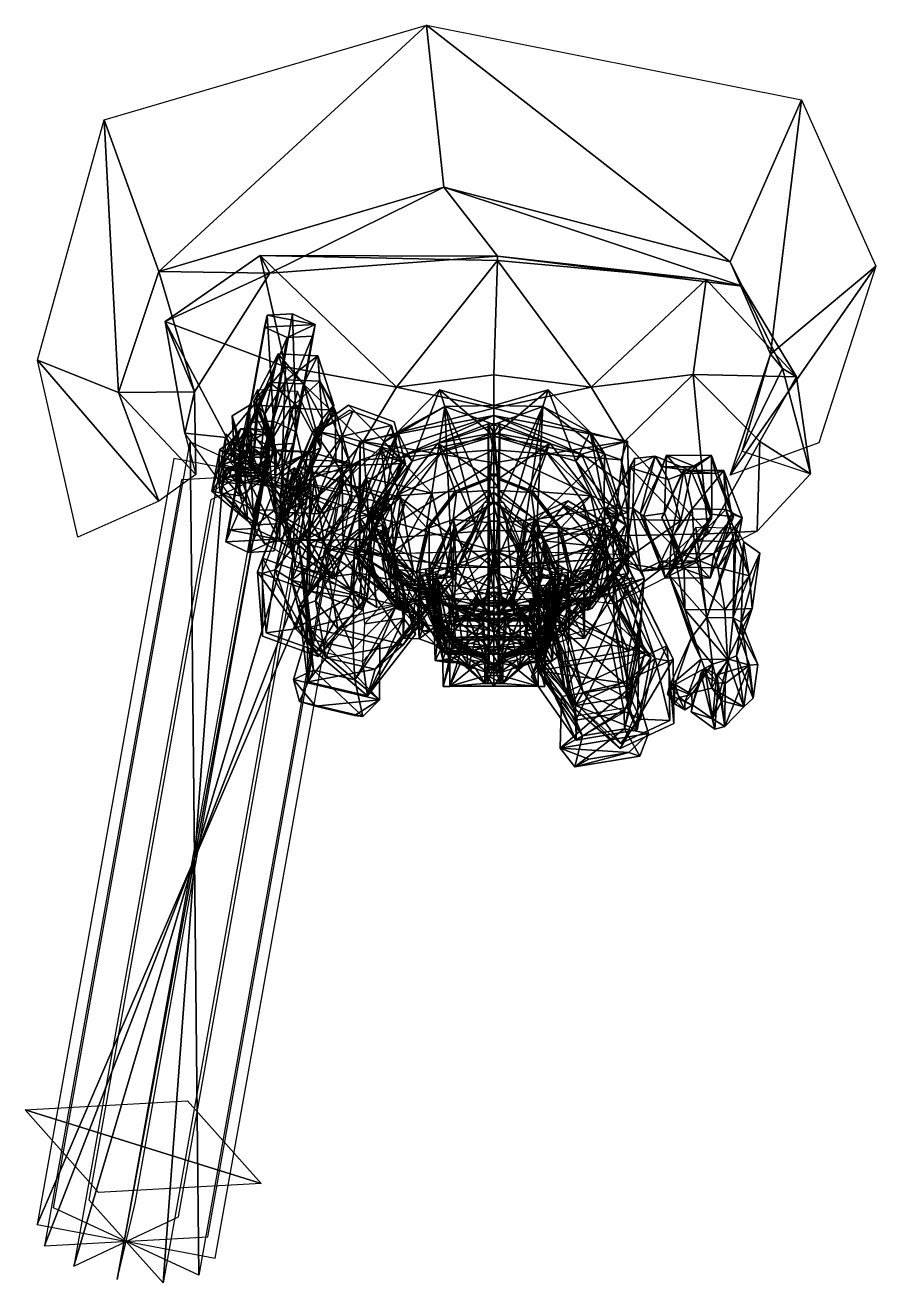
# Model space of a CAD drawing. Extents: x -21.6 to 17.8, y -34.5 to 23.8.
import ezdxf

# ---------------------------------------------------------------- set-up
doc = ezdxf.new("R2010")
doc.units = 0
for name, color, linetype in [('SKIN00', 181, 'CONTINUOUS'), ('SKIN01_MASK', 11, 'CONTINUOUS'), ('SKIN02_MASK', 91, 'CONTINUOUS'), ('SKIN03_TRANS_UNL', 61, 'CONTINUOUS'), ('SKIN05_ENVIRO_TW', 49, 'CONTINUOUS')]:
    doc.layers.add(name, color=color, linetype=linetype)

# ---------------------------------------------------------------- blocks, each defined once
blk = doc.blocks.new('L_BLD01')
at = {"layer": 'SKIN03_TRANS_UNL', "color": 61}
mesh = blk.add_polyface(dxfattribs=at)
corners = [(-20.749889, -32.785065, 19.825768), (-13.191091, -32.36586, 16.181746), (-6.850295, 3.135263, 33.41851), (-14.409095, 2.716056, 37.062531), (-17.38044, -34.342041, 21.793039), (-16.560541, -30.808886, 14.214477), (-10.219747, 4.692239, 31.451237), (-11.039645, 1.159081, 39.0298), (-13.601039, -34.132439, 19.971029), (-20.339937, -31.018486, 16.036488), (-13.999146, 4.482635, 33.273251), (-7.260245, 1.368684, 37.207787), (-21.649656, -26.48147, 18.641495), (-14.124454, -26.064125, 15.01367), (-10.722307, -29.884779, 21.63122), (-18.247511, -30.302124, 25.259047), (-21.097879, -31.797558, 17.919893), (-12.8431, -33.353367, 18.087624), (-6.502306, 2.147754, 35.324383), (-14.757086, 3.703565, 35.156654), (-19.389212, -33.716412, 21.243441), (-14.551768, -31.434513, 14.764078), (-8.210973, 4.066611, 32.000835), (-13.048416, 1.78471, 38.480198), (-15.261823, -34.49432, 21.327305), (-18.679159, -30.656607, 14.680212), (-12.338364, 4.844514, 31.916971), (-8.921025, 1.006804, 38.564064)]
mesh.append_faces([[corners[k] for k in face] for face in [(1, 2, 0), (5, 6, 4), (9, 10, 8), (13, 14, 12), (17, 18, 16), (21, 22, 20), (25, 26, 24)]], dxfattribs={"vtx1": -1})
mesh.append_faces([[corners[k] for k in face] for face in [(2, 3, 0), (6, 7, 4), (10, 11, 8), (14, 15, 12), (18, 19, 16), (22, 23, 20), (26, 27, 24)]], dxfattribs={"vtx2": -1})
blk = doc.blocks.new('L_TEK01')
at = {"layer": 'SKIN01_MASK', "color": 11}
mesh = blk.add_polyface(dxfattribs=at)
corners = [(-4.265258, -3.321896, 41.262367), (-6.218821, -0.649712, 41.528706), (-6.437618, -0.573696, 39.161148), (-4.484057, -3.24588, 38.89481), (4.387045, -3.321896, 41.262367), (6.340609, -0.649713, 41.528702), (6.559407, -0.573696, 39.161144), (4.605843, -3.24588, 38.89481), (1.866815, -3.716763, 41.181824), (-1.619844, -3.716763, 41.181828), (-1.808671, -3.741435, 38.63726), (1.677987, -3.741436, 38.637257), (2.23223, -5.364869, 47.194527), (2.232229, -4.703792, 42.769981), (-2.110439, -5.364867, 47.19453), (-2.110441, -4.70379, 42.769978), (3.541416, -2.64774, 55.0467), (-3.361664, -2.647739, 55.046703), (0.089875, -4.016321, 52.388248), (0.058342, -3.154561, 54.920044), (-8.213319, 9.920409, 38.036671), (-8.34118, 9.369431, 39.21851), (-9.519944, 9.304057, 39.786777), (-10.570842, 9.789662, 39.173199), (-10.44298, 10.340644, 37.991356), (-9.264217, 10.406016, 37.423092), (-9.101871, 4.945522, 35.621223), (-9.229733, 4.394543, 36.803066), (-10.408493, 4.32917, 37.37133), (-11.459392, 4.814778, 36.757755), (-11.331528, 5.365756, 35.575909), (-10.152769, 5.431129, 35.007645), (0.474766, -6.725582, 60.200958), (-0.352964, -6.725581, 60.200958), (0.060901, -6.694091, 60.924267), (0.354046, -6.699373, 60.802956), (0.475473, -6.712123, 60.510086), (-0.232245, -6.699373, 60.802956), (-0.35367, -6.712123, 60.510086), (2.108298, -6.848767, 57.371407), (0.384021, -6.345983, 60.184437), (-1.986497, -6.848767, 57.371414), (-0.262218, -6.345983, 60.184437), (0.0609, -6.848767, 57.371414), (0.060903, -5.189371, 56.26593), (0.060901, -5.800377, 63.391964), (0.354047, -5.643978, 63.385159), (0.478268, -5.366354, 63.37307), (0.060902, -5.891622, 61.463989), (0.354047, -5.790721, 61.391174), (0.476505, -5.536427, 61.460312), (0.477196, -5.463652, 62.352467), (0.476228, -5.560034, 61.23402), (-0.232244, -5.643978, 63.385159), (-0.356464, -5.366353, 63.373062), (-0.232244, -5.790721, 61.391174), (-0.354703, -5.536426, 61.460312), (-0.355392, -5.463653, 62.352467), (-0.354426, -5.560032, 61.23402), (-8.34118, 9.369431, 39.21851), (-9.229733, 4.394543, 36.803066), (-8.34118, 9.369431, 39.21851)]
mesh.append_faces([[corners[k] for k in face] for face in [(36, 32, 38), (35, 36, 38), (34, 35, 37), (35, 38, 37), (32, 33, 38), (40, 32, 39), (33, 42, 41), (39, 43, 40), (43, 41, 42), (43, 42, 40), (42, 33, 32), (32, 40, 42), (46, 51, 49), (48, 45, 49), (46, 49, 45), (51, 46, 47), (51, 50, 49), (50, 52, 49), (57, 53, 55), (45, 48, 55), (55, 53, 45), (53, 57, 54), (56, 57, 55), (58, 56, 55)]])
mesh.append_faces([[corners[k] for k in face] for face in [(2, 0, 3), (6, 4, 5), (10, 8, 11), (15, 12, 13), (20, 27, 21), (61, 28, 22), (22, 29, 23), (23, 30, 24), (24, 31, 25), (25, 26, 20)]], dxfattribs={"vtx0": -1})
mesh.append_faces([[corners[k] for k in face] for face in [(17, 19, 18)]], dxfattribs={"vtx0": -1, "vtx1": -1})
mesh.append_faces([[corners[k] for k in face] for face in [(19, 16, 18)]], dxfattribs={"vtx0": -1, "vtx2": -1})
mesh.append_faces([[corners[k] for k in face] for face in [(43, 44, 41)]], dxfattribs={"vtx1": -1})
mesh.append_faces([[corners[k] for k in face] for face in [(2, 1, 0), (6, 7, 4), (10, 9, 8), (15, 14, 12), (20, 26, 27), (59, 60, 28), (22, 28, 29), (23, 29, 30), (24, 30, 31), (25, 31, 26), (44, 43, 39)]], dxfattribs={"vtx2": -1})
blk = doc.blocks.new('L_LEA01')
at = {"layer": 'SKIN00', "color": 181}
mesh = blk.add_polyface(dxfattribs=at)
corners = [(-9.833329, 1.858361, 51.174591), (-10.755401, 3.684915, 48.421169), (-9.358553, 6.040025, 49.767269), (-8.793744, 3.655153, 52.205032), (-8.008781, 1.134115, 46.398438), (-8.479866, 4.017904, 44.38488), (-10.021847, 4.106876, 44.629055), (-10.080517, 1.231958, 46.736755), (-10.55054, 5.768181, 45.687607), (-9.540454, 7.350704, 46.481838), (-8.004158, 7.282911, 46.201683), (-8.574919, 3.991817, 43.679745), (-10.119071, 4.053846, 43.917526), (-11.051841, 6.362444, 44.430016), (-9.933785, 8.548923, 44.737438), (-8.099152, 8.468102, 44.353245), (-10.982954, 5.671721, 43.026268), (-10.302685, 7.227565, 41.897224), (-8.758538, 7.165535, 41.659439), (-8.77381, 2.385145, 41.779133), (-10.626792, 2.459581, 42.064476), (-11.660331, 4.347105, 41.029289), (-10.840892, 6.160193, 39.708763), (-8.98791, 6.085757, 39.423424), (-11.101295, 3.282014, 37.42421), (-9.9415, 3.346376, 37.041149), (-7.95437, 4.198233, 40.458607), (-11.89304, 2.677027, 41.809952), (-11.473878, 2.984591, 37.55735), (-12.06649, 5.675028, 39.901505), (-13.000111, 2.188786, 35.175903), (-12.626029, 4.113432, 36.101196)]
mesh.append_faces([[corners[k] for k in face] for face in [(0, 1, 2), (0, 2, 3), (4, 5, 6), (7, 6, 8), (7, 8, 1), (1, 8, 9), (1, 9, 2), (2, 9, 10), (5, 11, 12), (5, 12, 6), (6, 12, 13), (6, 13, 8), (8, 13, 14), (8, 14, 9), (9, 14, 15), (12, 16, 13), (13, 16, 17), (13, 17, 14), (14, 17, 18), (14, 18, 15), (11, 19, 20), (11, 20, 12), (12, 20, 21), (12, 21, 16), (16, 21, 22), (16, 22, 17), (17, 22, 23), (17, 23, 18), (21, 24, 22), (22, 24, 25), (22, 25, 23), (23, 25, 26), (27, 28, 29), (30, 31, 28)]])
mesh = blk.add_polyface(dxfattribs=at)
corners = [(-2.213889, 6.109712, 33.005352), (-4.398488, 4.918391, 36.654572), (-5.032411, 4.467392, 31.313), (-6.195906, 1.034871, 32.844978), (-5.105832, 1.181919, 36.985321), (-2.812819, 2.102016, 25.517784), (-5.848756, 2.821291, 25.88921), (-0.757091, 0.563117, 31.984118), (-0.183805, 1.664141, 32.500484), (-8.793744, 3.655153, 52.205032), (-9.358553, 6.040025, 49.767269), (-7.286819, 5.942182, 49.428947), (-7.265016, 3.582955, 51.955391), (-6.611935, 3.489228, 47.744534), (-6.611935, 3.489228, 47.744534), (-6.5222, 1.701984, 50.633877), (-6.611935, 3.489228, 47.744534), (-7.472262, 5.611381, 45.163334), (-8.479866, 4.017904, 44.38488), (-8.008781, 1.134115, 46.398438), (-8.004158, 7.282911, 46.201683), (-7.472262, 5.611381, 45.163334), (-7.472262, 5.611381, 45.163334), (-6.611935, 3.489228, 47.744534), (-7.354343, 6.16772, 43.822578), (-8.574919, 3.991817, 43.679745), (-9.540454, 7.350704, 46.481838), (-8.099152, 8.468102, 44.353245), (-7.354343, 6.16772, 43.822578), (-7.354343, 6.16772, 43.822578), (-7.472262, 5.611381, 45.163334), (-7.894653, 5.547661, 42.550701), (-8.758538, 7.165535, 41.659439), (-7.894653, 5.547661, 42.550701), (-7.894653, 5.547661, 42.550701), (-7.354343, 6.16772, 43.822578), (-7.95437, 4.198233, 40.458607), (-8.77381, 2.385145, 41.779133), (-8.98791, 6.085757, 39.423424), (-7.95437, 4.198233, 40.458607), (-7.95437, 4.198233, 40.458607), (-7.894653, 5.547661, 42.550701), (0.060894, 4.731202, 42.473015), (0.060897, 5.26945, 47.049156), (-4.003167, 3.897323, 46.844147), (0.060894, 4.731202, 42.473015), (-3.729657, 3.574446, 42.342358), (-5.512242, 0.475595, 46.332901), (0.060897, 5.26945, 47.049156), (0.060899, 5.693624, 52.979359), (-6.131526, 4.511889, 52.699978), (-6.194191, 2.313806, 50.958958), (0.060899, 5.693624, 52.979359)]
mesh.append_faces([[corners[k] for k in face] for face in [(0, 1, 2), (2, 1, 3), (1, 4, 3), (2, 5, 0), (5, 2, 6), (3, 6, 2), (0, 7, 8), (9, 10, 11), (9, 11, 12), (12, 11, 13), (12, 14, 15), (16, 17, 18), (16, 18, 19), (10, 20, 11), (11, 20, 21), (11, 22, 23), (18, 24, 25), (17, 24, 18), (26, 27, 20), (20, 27, 28), (20, 29, 30), (24, 31, 25), (27, 32, 33), (27, 34, 35), (31, 36, 37), (31, 37, 25), (32, 38, 39), (32, 40, 41), (42, 43, 44), (45, 44, 46), (46, 44, 47), (44, 50, 51), (44, 51, 47)]])
mesh.append_faces([[corners[k] for k in face] for face in [(48, 49, 44)]], dxfattribs={"vtx1": -1})
mesh.append_faces([[corners[k] for k in face] for face in [(52, 50, 44)]], dxfattribs={"vtx2": -1})
mesh = blk.add_polyface(dxfattribs=at)
corners = [(-2.643002, -2.520865, 33.507931), (-1.822729, -1.771998, 32.184078), (-0.757091, 0.563117, 31.984118), (-6.195906, 1.034871, 32.844978), (-5.105832, 1.181919, 36.985321), (-4.398479, -1.438606, 35.936531), (-5.240391, -2.272733, 33.93903), (-2.213889, 6.109712, 33.005352), (-1.862356, -1.958178, 26.796663), (-0.757091, 0.563117, 31.984118), (-2.812819, 2.102016, 25.517784), (-4.129306, -4.914559, 28.344917), (-1.862356, -1.958178, 26.796663), (-7.165245, -4.195283, 28.716343), (-5.848756, 2.821291, 25.88921), (-4.476958, -0.985949, 21.033171), (-3.742775, -3.9348, 21.757246), (-1.862356, -1.958178, 26.796663), (-5.43161, -6.065208, 22.746429), (-1.862356, -1.958178, 26.796663), (-3.742775, -3.9348, 21.757246), (-3.574497, -4.435723, 19.964434), (-3.742775, -3.9348, 21.757246), (-5.789041, -7.292859, 20.443172), (-3.742775, -3.9348, 21.757246), (-3.574497, -4.435723, 19.964434), (-6.769226, -0.456071, 21.325686), (-4.624086, -0.851746, 19.558084), (-4.119498, -3.687202, 18.34803), (-3.574497, -4.435723, 19.964434), (-4.119498, -3.687202, 18.34803), (-3.729657, 3.574446, 42.342358), (-5.512242, 0.475595, 46.332901), (-5.10583, 0.614587, 42.00803), (-4.748862, -1.921333, 45.974773), (-4.398477, -1.443721, 41.775539), (-2.599153, -3.820949, 42.472168), (-2.457372, -2.950509, 41.605339), (0.060895, -3.820951, 42.472172), (-3.183577, -3.994303, 48.541641), (-2.599153, -4.607632, 47.737385), (-6.157678, -1.611752, 49.945972), (0.060895, -4.531102, 47.935074), (0.060897, -4.607632, 47.737385), (0.060893, -3.502031, 41.543049)]
mesh.append_faces([[corners[k] for k in face] for face in [(3, 4, 5), (3, 5, 6), (6, 5, 0), (7, 8, 9), (8, 7, 10), (2, 11, 0), (11, 2, 12), (0, 13, 6), (13, 0, 11), (14, 15, 10), (10, 16, 8), (16, 10, 15), (17, 18, 11), (18, 19, 20), (15, 21, 16), (22, 23, 18), (23, 24, 25), (26, 27, 15), (15, 27, 21), (28, 21, 27), (23, 29, 30), (31, 32, 33), (33, 32, 34), (33, 34, 35), (34, 39, 40), (41, 39, 34), (40, 39, 42), (40, 42, 43), (34, 40, 36)]])
mesh.append_faces([[corners[k] for k in face] for face in [(5, 1, 0), (35, 36, 37), (37, 38, 44)]], dxfattribs={"vtx0": -1})
mesh.append_faces([[corners[k] for k in face] for face in [(0, 1, 2)]], dxfattribs={"vtx1": -1})
mesh.append_faces([[corners[k] for k in face] for face in [(35, 34, 36), (37, 36, 38)]], dxfattribs={"vtx2": -1})
mesh = blk.add_polyface(dxfattribs=at)
corners = [(2.335676, 6.109711, 33.005348), (5.190041, 3.938042, 30.833422), (4.520274, 4.91839, 36.654575), (6.172318, 0.627818, 32.715584), (5.227617, 1.181917, 36.985317), (4.520263, -1.438607, 35.936531), (0.662707, 0.577414, 32.299538), (0.984497, -2.856898, 27.56105), (2.066238, 0.88717, 25.602509), (5.165512, 1.403076, 25.57865), (7.029813, -1.850592, 27.514511), (3.063755, -2.925687, 21.483152), (5.406458, -2.55956, 21.460407), (0.30559, 1.664141, 32.500484), (0.662707, 0.577414, 32.299538), (0.060894, 4.731202, 42.473015), (4.124959, 3.897322, 46.844143), (0.060897, 5.26945, 47.049156), (3.851446, 3.574445, 42.342358), (5.634034, 0.475593, 46.332897), (5.227617, 0.614585, 42.00803), (4.870652, -1.921334, 45.97477), (4.520264, -1.443722, 41.775536), (0.060899, 5.693624, 52.979359), (6.315985, 2.313804, 50.958954), (6.253323, 4.511888, 52.69997), (6.27947, -1.611754, 49.945972), (6.833086, 1.146003, 50.928207), (8.001128, -1.819057, 47.741009), (6.989309, 1.026821, 47.535294), (7.833817, -1.044759, 51.116154), (7.879405, 3.32181, 51.013683), (6.989309, 1.026821, 47.535294), (8.060393, 3.857482, 47.607796), (6.833086, 1.146003, 50.928207), (6.989309, 1.026821, 47.535294), (8.700842, -0.6931, 44.534916), (7.96344, 1.175557, 44.295319), (7.96344, 1.175557, 44.295319), (8.775029, 3.029273, 44.266201), (6.989309, 1.026821, 47.535294), (7.96344, 1.175557, 44.295319), (7.843732, 0.964481, 42.837883), (7.96344, 1.175557, 44.295319), (7.843732, 0.964481, 42.837883)]
mesh.append_faces([[corners[k] for k in face] for face in [(0, 1, 2), (1, 3, 2), (2, 3, 4), (3, 5, 4), (0, 6, 7), (7, 8, 0), (1, 0, 8), (8, 9, 1), (3, 1, 9), (9, 10, 3), (9, 8, 11), (10, 9, 12), (0, 13, 14), (15, 16, 17), (15, 18, 16), (18, 19, 16), (18, 20, 19), (20, 21, 19), (20, 22, 21), (16, 24, 25), (16, 19, 24), (19, 26, 24), (27, 28, 29), (27, 30, 28), (31, 32, 33), (31, 34, 35), (29, 36, 37), (29, 28, 36), (33, 38, 39), (33, 40, 41), (37, 36, 42), (39, 43, 44)]])
mesh.append_faces([[corners[k] for k in face] for face in [(23, 16, 25)]], dxfattribs={"vtx0": -1})
mesh.append_faces([[corners[k] for k in face] for face in [(17, 16, 23)]], dxfattribs={"vtx1": -1})
mesh = blk.add_polyface(dxfattribs=at)
corners = [(-5.848756, 2.821291, 25.88921), (-6.195906, 1.034871, 32.844978), (-7.78413, -0.555191, 27.521149), (-5.240391, -2.272733, 33.93903), (-7.165245, -4.195283, 28.716343), (-4.476958, -0.985949, 21.033171), (-6.769226, -0.456071, 21.325686), (-8.205874, -2.893293, 22.35918), (-7.715999, -5.527868, 23.069283), (-4.129306, -4.914559, 28.344917), (-5.43161, -6.065208, 22.746429), (-8.979118, -3.164464, 20.640665), (-8.551998, -6.638292, 20.841986), (-5.789041, -7.292859, 20.443172), (-4.624086, -0.851746, 19.558084), (-6.91392, -0.309238, 19.838234), (-8.585952, -2.62901, 18.894474), (-8.312549, -5.167815, 17.81497), (-4.119498, -3.687202, 18.34803), (-6.022715, -5.710323, 17.534822), (-6.5222, 1.701984, 50.633877), (-6.611935, 3.489228, 47.744534), (-8.008781, 1.134115, 46.398438), (-7.815455, -0.082828, 49.644859), (-10.080517, 1.231958, 46.736755), (-9.344187, -0.01063, 49.894505), (-10.755401, 3.684915, 48.421169), (-9.833329, 1.858361, 51.174591), (-10.021847, 4.106876, 44.629055), (-5.512242, 0.475595, 46.332901), (-6.194191, 2.313806, 50.958958), (-6.157678, -1.611752, 49.945972), (-4.748862, -1.921333, 45.974773), (-11.89304, 2.677027, 41.809952), (-11.344029, 0.818236, 37.591614), (-11.473878, 2.984591, 37.55735), (-13.000111, 2.188786, 35.175903)]
mesh.append_faces([[corners[k] for k in face] for face in [(0, 1, 2), (3, 2, 1), (2, 3, 4), (5, 0, 6), (2, 6, 0), (6, 2, 7), (4, 7, 2), (7, 4, 8), (9, 8, 4), (8, 9, 10), (6, 7, 11), (8, 11, 7), (11, 8, 12), (10, 12, 8), (12, 10, 13), (14, 6, 15), (11, 15, 6), (15, 11, 16), (12, 16, 11), (16, 12, 17), (18, 19, 13), (13, 17, 12), (17, 13, 19), (20, 21, 22), (20, 22, 23), (23, 22, 24), (23, 24, 25), (25, 24, 26), (25, 26, 27), (22, 28, 24), (29, 30, 31), (29, 31, 32), (33, 34, 35), (35, 34, 36)]])
mesh = blk.add_polyface(dxfattribs=at)
corners = [(9.370786, -1.055988, 51.321445), (11.155112, 0.996386, 48.091724), (10.084029, -1.834274, 48.019222), (10.162066, 1.121682, 51.372856), (10.143294, 3.842265, 47.886013), (9.416375, 3.310581, 51.218975), (8.060393, 3.857482, 47.607796), (7.879405, 3.32181, 51.013683), (11.061303, 1.143208, 44.718006), (10.249962, -0.71016, 44.733025), (10.323767, 3.014054, 44.490826), (8.775029, 3.029273, 44.266201), (8.700842, -0.6931, 44.534916), (8.881754, -1.33594, 43.111004), (7.843732, 0.964481, 42.837883), (10.432201, -1.357559, 43.312084), (11.562814, 0.9494, 43.332684), (10.718877, 3.14693, 42.630329), (8.866689, 3.140873, 42.33416), (7.843732, 0.964481, 42.837883), (8.290811, 0.025038, 41.734711), (11.391706, -0.0182, 42.136871), (10.800764, 1.342779, 40.760578), (9.250316, 1.364397, 40.559498), (8.290811, 0.025038, 41.734711), (7.843732, 0.964481, 42.837883), (8.290811, 0.025038, 41.734711), (11.193417, -0.136786, 38.789757), (11.906891, -1.738135, 40.411236), (9.332878, -0.110844, 38.548458), (8.185815, -1.68625, 39.928642), (8.290811, 0.025038, 41.734711), (8.185815, -1.68625, 39.928642)]
mesh.append_faces([[corners[k] for k in face] for face in [(0, 1, 2), (0, 3, 1), (3, 4, 1), (3, 5, 4), (5, 6, 4), (5, 7, 6), (2, 8, 9), (2, 1, 8), (1, 10, 8), (1, 4, 10), (4, 11, 10), (4, 6, 11), (12, 13, 14), (12, 9, 15), (9, 16, 15), (9, 8, 16), (8, 17, 16), (8, 10, 17), (10, 18, 17), (10, 11, 18), (11, 19, 18), (14, 13, 20), (15, 16, 21), (16, 22, 21), (16, 17, 22), (17, 23, 22), (17, 18, 23), (18, 24, 23), (18, 25, 26), (21, 27, 28), (21, 22, 27), (22, 29, 27), (22, 23, 29), (23, 30, 29), (23, 31, 32)]])
mesh = blk.add_polyface(dxfattribs=at)
corners = [(2.390393, -2.458332, 34.090839), (0.662707, 0.577414, 32.299538), (1.944514, -1.771997, 32.184074), (5.028027, -2.406652, 34.306614), (4.520263, -1.438607, 35.936531), (3.197216, -5.735159, 29.320545), (0.984497, -2.856898, 27.56105), (6.29649, -5.219254, 29.296686), (3.063755, -2.925687, 21.483152), (5.406458, -2.55956, 21.460407), (5.165512, 1.403076, 25.57865), (2.066238, 0.88717, 25.602509), (0.984497, -2.856898, 27.56105), (2.20743, -5.653711, 22.741629), (0.984497, -2.856898, 27.56105), (3.84008, -7.746749, 23.891367), (2.20743, -5.653711, 22.741629), (0.984497, -2.856898, 27.56105), (6.178181, -7.36828, 23.898144), (1.810746, -6.416171, 21.058115), (2.20743, -5.653711, 22.741629), (3.865651, -9.343897, 21.766081), (1.810746, -6.416171, 21.058115), (2.20743, -5.653711, 22.741629), (6.69282, -8.86856, 21.796917), (3.049762, -3.030232, 20.004686), (5.387367, -2.641114, 19.986689), (2.234876, -5.961366, 19.295406), (2.234876, -5.961366, 19.295406), (3.904724, -8.229924, 18.630724), (2.234876, -5.961366, 19.295406), (1.810746, -6.416171, 21.058115), (6.242328, -7.840806, 18.612726), (4.520264, -1.443722, 41.775536), (2.720942, -3.82095, 42.472168), (4.870652, -1.921334, 45.97477), (2.579159, -2.95051, 41.605339), (0.060895, -3.820951, 42.472172), (2.720944, -4.607633, 47.737389), (3.305369, -3.994303, 48.541637), (6.27947, -1.611754, 49.945972), (0.060895, -4.531102, 47.935074), (0.060897, -4.607632, 47.737385), (0.060893, -3.502031, 41.543049)]
mesh.append_faces([[corners[k] for k in face] for face in [(3, 0, 4), (1, 0, 5), (5, 6, 1), (0, 3, 7), (7, 5, 0), (8, 9, 10), (11, 12, 13), (13, 8, 11), (14, 5, 15), (15, 16, 17), (5, 7, 18), (18, 15, 5), (8, 13, 19), (20, 15, 21), (21, 22, 23), (24, 21, 15), (9, 8, 25), (25, 26, 9), (8, 19, 25), (27, 25, 19), (28, 21, 29), (21, 30, 31), (32, 29, 21), (35, 38, 39), (40, 35, 39), (38, 41, 39), (38, 42, 41), (35, 34, 38)]])
mesh.append_faces([[corners[k] for k in face] for face in [(33, 34, 35), (36, 37, 34)]], dxfattribs={"vtx0": -1})
mesh.append_faces([[corners[k] for k in face] for face in [(0, 1, 2)]], dxfattribs={"vtx1": -1})
mesh.append_faces([[corners[k] for k in face] for face in [(4, 0, 2), (33, 36, 34), (36, 43, 37)]], dxfattribs={"vtx2": -1})
mesh = blk.add_polyface(dxfattribs=at)
corners = [(6.172318, 0.627818, 32.715584), (5.028027, -2.406652, 34.306614), (4.520263, -1.438607, 35.936531), (7.029813, -1.850592, 27.514511), (6.29649, -5.219254, 29.296686), (5.406458, -2.55956, 21.460407), (6.77231, -4.926461, 22.727787), (6.178181, -7.36828, 23.898144), (7.330027, -5.510929, 21.015406), (6.69282, -8.86856, 21.796917), (3.84008, -7.746749, 23.891367), (5.387367, -2.641114, 19.986689), (6.794511, -5.202368, 19.260302), (6.242328, -7.840806, 18.612726), (3.865651, -9.343897, 21.766081), (5.634034, 0.475593, 46.332897), (4.870652, -1.921334, 45.97477), (6.27947, -1.611754, 49.945972), (7.833817, -1.044759, 51.116154), (10.084029, -1.834274, 48.019222), (8.001128, -1.819057, 47.741009), (9.370786, -1.055988, 51.321445), (10.249962, -0.71016, 44.733025), (8.700842, -0.6931, 44.534916), (10.432201, -1.357559, 43.312084), (8.881754, -1.33594, 43.111004), (8.290811, 0.025038, 41.734711), (8.899291, -3.287599, 41.550121), (8.185815, -1.68625, 39.928642), (10.75983, -3.313542, 41.791416), (11.906891, -1.738135, 40.411236), (11.391706, -0.0182, 42.136871), (11.193417, -0.136786, 38.789757), (11.14432, -3.681529, 36.242928), (9.932572, -3.66453, 36.085857), (9.332878, -0.110844, 38.548458), (8.185815, -1.68625, 39.928642), (12.031377, -3.250374, 41.483795), (11.520328, -3.877398, 36.49382), (11.305582, -5.441268, 37.976933), (12.382641, -0.676769, 39.052044), (12.067225, -7.407556, 36.007336), (12.280802, -5.835659, 34.529533)]
mesh.append_faces([[corners[k] for k in face] for face in [(0, 1, 2), (1, 0, 3), (3, 4, 1), (5, 6, 3), (4, 3, 6), (6, 7, 4), (5, 8, 6), (7, 6, 8), (8, 9, 7), (10, 7, 9), (8, 5, 11), (11, 12, 8), (9, 8, 12), (12, 13, 9), (14, 9, 13), (15, 16, 17), (18, 19, 20), (18, 21, 19), (20, 22, 23), (20, 19, 22), (23, 24, 25), (26, 27, 28), (26, 25, 27), (25, 29, 27), (25, 24, 29), (24, 30, 29), (24, 31, 30), (30, 32, 33), (32, 34, 33), (32, 35, 34), (35, 36, 34), (37, 38, 39), (37, 40, 38), (41, 38, 42), (38, 41, 39)]])
blk = doc.blocks.new('L_ENV01')
at = {"layer": 'SKIN05_ENVIRO_TW', "color": 49}
mesh = blk.add_polyface(dxfattribs=at)
corners = [(-11.300274, 4.350725, 35.718311), (-11.101295, 3.282014, 37.424206), (-12.136531, 4.475039, 35.79586), (-11.278573, 6.164735, 39.784599), (-10.882621, 6.8815, 39.249603), (-9.941499, 3.346376, 37.041153), (-9.941499, 3.346376, 37.041153), (-9.02964, 6.807065, 38.964264), (-10.226911, 3.740494, 33.681595), (-10.178221, 4.796882, 34.415382), (-10.540999, 3.948849, 33.37775), (-10.178221, 4.796882, 34.415382), (-10.389684, 5.000795, 34.080875), (-12.68636, 3.335812, 35.262997), (-11.662694, 5.083572, 34.406506), (-12.054246, 4.002673, 33.856686), (-11.11044, 4.834533, 34.699974), (-11.402308, 5.114604, 34.267006), (-11.789611, 4.088647, 33.580521), (-10.178221, 4.796882, 34.415382), (-10.178221, 4.796882, 34.415382), (-11.384111, 3.77618, 34.056953), (-11.685932, 3.769206, 33.855843), (-12.361284, 3.9917, 33.665863), (-12.037133, 4.106887, 33.303768), (-12.147985, 3.529407, 33.02219), (-10.656945, 3.993917, 32.997692), (-10.331892, 3.787627, 33.293083), (-10.226911, 3.740494, 33.681595), (-10.226911, 3.740494, 33.681595), (-10.178221, 4.796882, 34.415382), (-11.278573, 6.164735, 39.784599), (-11.473878, 2.984591, 37.55735), (-11.101295, 3.282014, 37.424206), (-12.626029, 4.113432, 36.101196), (-12.136531, 4.475039, 35.79586), (-12.06649, 5.675028, 39.901505), (-11.89304, 2.677027, 41.809952), (-12.06649, 5.675028, 39.901505), (-11.66033, 4.347105, 41.029289), (-12.136531, 4.475039, 35.79586), (-12.626029, 4.113432, 36.101196), (-12.68636, 3.335812, 35.262997), (-11.278573, 6.164735, 39.784599), (-8.213321, 9.920414, 38.036674), (-9.519945, 9.30406, 39.786777), (-10.570843, 9.789667, 39.173199), (-8.213321, 9.920414, 38.036674), (-10.442979, 10.340647, 37.99136), (-8.213321, 9.920414, 38.036674), (-9.264217, 10.40602, 37.423092)]
mesh.append_faces([[corners[k] for k in face] for face in [(0, 1, 2), (3, 1, 4), (4, 1, 5), (4, 6, 7), (8, 9, 10), (11, 12, 10), (13, 14, 2), (14, 13, 15), (2, 16, 0), (16, 2, 14), (15, 17, 14), (17, 15, 18), (16, 14, 17), (18, 12, 17), (12, 18, 10), (17, 19, 16), (20, 17, 12), (21, 18, 15), (21, 10, 18), (22, 23, 24), (25, 26, 24), (24, 27, 22), (27, 24, 26), (21, 0, 16), (16, 28, 21), (29, 16, 30), (31, 32, 33), (33, 34, 35), (32, 31, 36), (37, 38, 39), (40, 41, 42), (39, 38, 43)]])
mesh.append_faces([[corners[k] for k in face] for face in [(44, 45, 46), (47, 46, 48), (49, 48, 50)]], dxfattribs={"vtx0": -1, "vtx2": -1})
mesh = blk.add_polyface(dxfattribs=at)
corners = [(-9.804193, 0.951085, 52.992729), (-8.793744, 3.655153, 52.205032), (-8.246315, 2.832146, 53.180965), (-7.265016, 3.582955, 51.955391), (-6.56655, 3.37885, 51.97694), (-6.5222, 1.701984, 50.633877), (-8.004342, 2.034296, 54.396515), (-6.131525, 3.620376, 55.059593), (-6.131526, 4.511889, 52.699978), (-6.171363, 1.62972, 50.765739), (-7.95437, 4.198233, 40.458607), (-9.766889, 0.686751, 37.122944), (-8.77381, 2.385145, 41.779133), (-9.941499, 3.346376, 37.041153), (-9.274296, 2.048744, 36.890522), (-9.382223, 2.611989, 33.723991), (-8.578358, 1.88752, 34.624832), (-8.920603, 2.932047, 34.010361), (-8.96989, 2.164732, 34.99054), (-9.18146, 3.270198, 34.239525), (-9.02964, 6.807065, 38.964264), (-5.544272, 1.00488, 1.671475), (-8.295199, 5.020353, 1.66978), (-4.039378, 3.47136, 1.670438), (-9.356198, 2.392307, 1.670892), (-6.668101, 6.176647, 1.669291), (-4.039379, 3.470738, 0.196018), (-8.973045, 3.302511, 0.196089), (-4.961708, 1.842503, 0.196709), (-6.668101, 6.176025, 0.194876), (-8.2952, 5.01973, 0.195365), (-8.295199, 5.020353, 1.66978), (-9.356198, 2.392307, 1.670892), (-9.016218, 3.326126, 1.02946), (-6.668101, 6.176025, 0.194876), (-6.668101, 6.176647, 1.669291), (-8.2952, 5.01973, 0.195365), (-4.55676, 5.407559, 0.195204), (-8.973045, 3.302511, 0.196089), (-5.153334, 4.232206, 6.515195), (-6.970185, 2.562944, 15.802965), (-6.966152, 4.739352, 6.740218), (-4.728846, 5.250227, 1.669684), (-6.472138, 5.885534, 3.56568), (-6.637806, 5.945031, 1.669394), (-8.409695, 2.773647, 6.0789), (-8.10244, 4.950194, 1.66981), (-9.161475, 2.321434, 1.670923), (-4.682307, 5.234089, 3.565958), (-8.973045, 3.302511, 0.196089), (-9.016218, 3.326126, 1.02946), (-4.961708, 1.842503, 0.196709), (-8.213321, 9.920414, 38.036674), (-8.341182, 9.369434, 39.218513), (-9.519945, 9.30406, 39.786777)]
mesh.append_faces([[corners[k] for k in face] for face in [(0, 1, 2), (3, 2, 1), (2, 3, 4), (5, 4, 3), (4, 6, 2), (4, 7, 6), (7, 4, 8), (9, 8, 4), (10, 11, 12), (13, 14, 10), (15, 16, 17), (17, 18, 19), (20, 13, 10), (21, 22, 23), (22, 21, 24), (25, 23, 22), (26, 27, 28), (26, 29, 30), (26, 30, 27), (31, 32, 33), (31, 34, 35), (34, 31, 36), (37, 35, 34), (31, 33, 36), (38, 36, 33), (39, 40, 41), (42, 43, 44), (45, 46, 41), (47, 46, 45), (48, 41, 43), (46, 43, 41), (43, 46, 44), (49, 50, 51)]])
mesh.append_faces([[corners[k] for k in face] for face in [(52, 53, 54)]], dxfattribs={"vtx0": -1, "vtx2": -1})
mesh = blk.add_polyface(dxfattribs=at)
corners = [(-6.131525, 3.620376, 55.059593), (-6.131526, 4.511889, 52.699978), (0.060899, 5.693624, 52.979359), (0.0609, 4.10931, 55.881844), (-6.131523, 1.201698, 55.409088), (-0.183805, 1.664141, 32.500484), (0.060893, 5.286283, 33.316879), (-2.213889, 6.109712, 33.005352), (0.060893, 5.286283, 33.316879), (0.060894, 6.166303, 36.795528), (0.060894, 6.166303, 36.795528), (-2.457371, 6.878078, 36.875931), (-4.398488, 4.918391, 36.654572), (0.060894, 6.166303, 36.795528), (0.060894, 4.731202, 42.473015), (0.060894, 4.731202, 42.473015), (-3.729657, 3.574446, 42.342358), (-5.694175, 1.133157, 37.401943), (-4.039378, 3.47136, 1.670438), (-6.668101, 6.176647, 1.669291), (-4.55676, 5.408181, 1.669619), (-6.668101, 6.176025, 0.194876), (-4.039379, 3.470738, 0.196018), (-4.55676, 5.407559, 0.195204), (-5.204903, 1.937018, 1.030046), (-4.039378, 3.47136, 1.670438), (-4.039379, 3.470738, 0.196018), (-6.668101, 6.176647, 1.669291), (-4.55676, 5.407559, 0.195204), (-4.55676, 5.408181, 1.669619), (-6.970185, 2.562944, 15.802965), (-5.153334, 4.232206, 6.515195), (-4.245283, 1.917359, 15.469592), (-4.874886, 1.767214, 5.670536), (-6.472138, 5.885534, 3.56568), (-4.728846, 5.250227, 1.669684), (-4.682307, 5.234089, 3.565958), (-4.24634, 3.546688, 1.670406), (-6.966152, 4.739352, 6.740218), (-2.31019, 4.075863, 57.321083), (0.061728, -1.341236, 67.47686), (0.061746, 4.887437, 57.285748), (-2.527856, 4.418669, 57.30616), (-0.210704, 5.304747, 57.267582), (-0.202789, 2.797426, 62.787159), (-1.734351, 2.182948, 62.813908), (-4.422958, 1.977387, 57.412445), (-1.734351, 2.182947, 62.8139), (-0.202789, 2.797426, 62.787159), (-0.202788, 2.715505, 64.747238), (-0.202789, 2.797426, 62.787159), (-0.158291, 2.90614, 64.789322), (-0.202788, 2.715505, 64.747238), (-0.210704, 5.304747, 57.267582), (-0.158292, 2.977548, 62.842461), (-2.527856, 4.418669, 57.30616), (0.061746, 4.887437, 57.285748), (-0.210704, 5.304747, 57.267582), (-2.31019, 4.075863, 57.321083), (-4.422958, 1.977387, 57.412445), (-4.045949, 1.730902, 57.423176)]
mesh.append_faces([[corners[k] for k in face] for face in [(8, 9, 7), (10, 11, 7), (11, 12, 7), (13, 14, 11), (15, 16, 11), (11, 16, 12), (12, 16, 17), (18, 19, 20), (21, 22, 23), (24, 25, 26), (27, 28, 29), (29, 26, 25), (26, 29, 28), (30, 31, 32), (33, 32, 31), (34, 35, 36), (33, 31, 37), (38, 36, 31), (36, 35, 37), (37, 31, 36), (39, 40, 41)]])
mesh.append_faces([[corners[k] for k in face] for face in [(5, 6, 7), (50, 51, 52), (53, 54, 50), (55, 56, 57), (56, 55, 58), (59, 58, 55), (58, 59, 60)]], dxfattribs={"vtx0": -1})
mesh.append_faces([[corners[k] for k in face] for face in [(3, 4, 0)]], dxfattribs={"vtx0": -1, "vtx2": -1})
mesh.append_faces([[corners[k] for k in face] for face in [(2, 3, 0)]], dxfattribs={"vtx1": -1, "vtx2": -1})
mesh.append_faces([[corners[k] for k in face] for face in [(0, 1, 2), (42, 43, 44), (44, 45, 42), (46, 42, 45), (47, 48, 49)]], dxfattribs={"vtx2": -1})
mesh = blk.add_polyface(dxfattribs=at)
corners = [(0.30559, 1.664141, 32.500484), (2.335676, 6.109711, 33.005348), (0.060893, 5.286283, 33.316879), (0.060894, 6.166303, 36.795528), (2.579159, 6.878078, 36.875927), (0.060894, 4.731202, 42.473015), (3.851446, 3.574445, 42.342358), (0.060892, 1.664141, 32.500488), (-0.183805, 1.664141, 32.500484), (0.060899, 5.693624, 52.979359), (5.956524, 3.643809, 55.098999), (0.0609, 4.10931, 55.881844), (2.431988, 4.075861, 57.321083), (0.061746, 4.887437, 57.285748), (0.061728, -1.341236, 67.47686), (2.649658, 4.418668, 57.30616), (0.326245, 2.797426, 62.787159), (0.334198, 5.304747, 57.267582), (1.856156, 2.182948, 62.813908), (0.326244, 2.219849, 66.229767), (0.326245, 2.715505, 64.747238), (1.787111, 2.12466, 64.772972), (1.951868, 0.877423, 66.675217), (1.856156, 2.182948, 62.813908), (0.326245, 2.797426, 62.787159), (-0.158291, 0.799567, 67.502396), (-0.202788, 2.21985, 66.229767), (-0.158289, 2.353495, 66.350876), (0.326244, 0.738728, 67.363724), (0.261575, 2.353495, 66.350876), (0.326244, 2.219849, 66.229767), (-0.202788, 2.715505, 64.747238), (-0.158291, 2.90614, 64.789322), (0.261575, 2.90614, 64.789322), (0.326245, 2.715505, 64.747238), (-0.202789, 2.797426, 62.787159), (-0.158292, 2.977548, 62.842461), (0.261574, 2.977548, 62.842464), (0.326245, 2.797426, 62.787159), (0.334198, 5.304747, 57.267582), (0.261575, 0.799567, 67.502396), (-0.158289, 2.353495, 66.350876), (0.261575, 2.353494, 66.350876), (-0.158291, 2.90614, 64.789322), (0.261575, 2.90614, 64.789322), (-0.158292, 2.977548, 62.842461), (0.261574, 2.977548, 62.842464), (-0.210704, 5.304746, 57.267582), (0.334198, 5.304746, 57.267582), (0.061746, 4.887437, 57.285748), (0.334198, 5.304747, 57.267582), (-0.210704, 5.304747, 57.267582), (2.649658, 4.418668, 57.30616), (0.334198, 5.304747, 57.267582), (0.061746, 4.887437, 57.285748), (0.061746, 4.887437, 57.285748), (2.431988, 4.07586, 57.321083)]
mesh.append_faces([[corners[k] for k in face] for face in [(2, 1, 3), (3, 1, 4), (3, 4, 5), (5, 4, 6), (12, 13, 14), (19, 20, 21), (19, 21, 22)]])
mesh.append_faces([[corners[k] for k in face] for face in [(2, 8, 7), (15, 16, 17), (16, 15, 18), (23, 20, 24), (20, 23, 21), (25, 26, 27), (28, 29, 30), (31, 27, 26), (27, 31, 32), (30, 33, 34), (33, 30, 29), (32, 35, 36), (34, 37, 38), (37, 34, 33), (39, 38, 37), (40, 41, 42), (43, 42, 41), (42, 43, 44), (45, 44, 43), (44, 45, 46), (47, 46, 45), (46, 47, 48), (49, 50, 51)]], dxfattribs={"vtx0": -1})
mesh.append_faces([[corners[k] for k in face] for face in [(9, 10, 11)]], dxfattribs={"vtx0": -1, "vtx1": -1})
mesh.append_faces([[corners[k] for k in face] for face in [(0, 1, 2), (2, 7, 0), (52, 53, 54), (55, 56, 52)]], dxfattribs={"vtx2": -1})
mesh = blk.add_polyface(dxfattribs=at)
corners = [(0.060899, 5.693624, 52.979359), (6.253323, 4.511888, 52.69997), (5.956524, 3.643809, 55.098999), (6.253323, 1.201697, 55.409081), (6.277882, -0.756241, 54.17104), (0.075778, -0.576239, 56.543896), (2.579159, 6.878078, 36.875927), (2.335676, 6.109711, 33.005348), (4.520274, 4.91839, 36.654575), (3.851446, 3.574445, 42.342358), (5.81596, 1.133155, 37.401943), (5.227617, 0.614585, 42.00803), (4.520264, -1.443722, 41.775536), (4.520274, 4.91839, 36.654575), (5.227617, 1.181917, 36.985317), (5.81596, 1.133155, 37.401939), (4.416023, -2.076193, 36.165764), (5.277732, 0.370698, 41.671513), (5.534661, 0.459961, 38.891361), (6.340609, -0.649712, 41.528702), (3.486461, 1.74062, 1.67162), (5.208146, 0.730537, 1.672046), (1.103522, -1.18348, 1.672854), (1.103522, -1.184102, 0.198439), (5.208146, 0.729914, 0.197631), (3.486461, 1.739997, 0.197205), (6.033078, -0.921692, 0.198326), (5.208146, 0.730537, 1.672046), (3.486461, 1.74062, 1.67162), (3.486461, 1.739997, 0.197205), (5.208146, 0.729914, 0.197631), (6.074059, -0.894403, 1.031693), (6.033078, -0.921692, 0.198326), (5.218976, -0.403484, 15.570739), (2.437227, -0.866534, 15.592155), (2.371077, -0.104215, 6.376962), (4.195055, 0.403296, 6.47531), (1.635328, 0.648709, 1.672078), (3.476468, 1.507246, 1.671717), (3.316686, 1.433539, 3.568012), (5.591535, -1.615611, 5.995527), (5.022234, 0.643845, 1.672083), (1.590443, 0.628579, 3.568354), (0.0609, 4.10931, 55.881844), (4.803077, -0.954112, 57.540066), (4.167749, 1.730901, 57.423172), (0.061728, -1.341236, 67.47686), (4.544758, 1.977386, 57.412441), (1.856156, 2.182948, 62.813908), (2.649658, 4.418668, 57.30616), (3.170375, 0.489964, 62.887608), (5.238411, -0.954112, 57.540066), (3.651412, -1.542975, 62.97612), (3.050779, 0.496791, 64.843842), (3.170375, 0.489964, 62.887608), (4.544758, 1.977386, 57.412441), (2.649658, 4.418668, 57.30616), (2.431988, 4.07586, 57.321083), (4.167749, 1.730901, 57.423172), (5.238411, -0.954112, 57.540066), (4.803077, -0.954112, 57.540066)]
mesh.append_faces([[corners[k] for k in face] for face in [(6, 7, 8), (6, 8, 9), (8, 10, 9), (9, 10, 11), (10, 12, 11), (13, 14, 15), (16, 15, 14), (20, 21, 22), (23, 24, 25), (23, 26, 24), (27, 28, 29), (29, 30, 27), (27, 30, 31), (32, 31, 30), (33, 34, 35), (35, 36, 33), (37, 38, 39), (40, 36, 41), (42, 39, 36), (41, 36, 39), (39, 38, 41)]])
mesh.append_faces([[corners[k] for k in face] for face in [(47, 48, 49), (48, 47, 50), (51, 50, 47), (52, 53, 54)]], dxfattribs={"vtx0": -1})
mesh.append_faces([[corners[k] for k in face] for face in [(43, 2, 3)]], dxfattribs={"vtx0": -1, "vtx1": -1, "vtx2": -1})
mesh.append_faces([[corners[k] for k in face] for face in [(17, 18, 19)]], dxfattribs={"vtx1": -1})
mesh.append_faces([[corners[k] for k in face] for face in [(0, 1, 2)]], dxfattribs={"vtx1": -1, "vtx2": -1})
mesh.append_faces([[corners[k] for k in face] for face in [(3, 4, 5), (44, 45, 46), (55, 56, 57), (57, 58, 55), (59, 55, 58), (58, 60, 59)]], dxfattribs={"vtx2": -1})
mesh = blk.add_polyface(dxfattribs=at)
corners = [(-11.101295, 3.282014, 37.424206), (-11.300274, 4.350725, 35.718311), (-9.941499, 3.346376, 37.041153), (-11.803308, 3.204538, 35.18111), (-10.663477, 2.712941, 35.766239), (-9.941499, 3.346376, 37.041153), (-11.300274, 4.350725, 35.718311), (-10.331892, 3.787627, 33.293083), (-10.765555, 3.421008, 32.717113), (-10.440504, 3.214718, 33.012505), (-10.656945, 3.993917, 32.997692), (-12.054246, 4.002673, 33.856686), (-12.68636, 3.335812, 35.262997), (-11.384111, 3.77618, 34.056953), (-10.540999, 3.948849, 33.37775), (-10.226911, 3.740494, 33.681595), (-12.471819, 3.418244, 33.387196), (-11.815057, 2.532736, 34.839916), (-11.796469, 3.195742, 33.577187), (-12.672153, 2.660151, 34.919399), (-12.361284, 3.9917, 33.665863), (-11.685932, 3.769206, 33.855843), (-12.147985, 3.529407, 33.02219), (-12.037133, 4.106887, 33.303768), (-12.402699, 2.799109, 33.237503), (-12.078179, 3.339937, 33.125713), (-12.318809, 3.234219, 33.448883), (-11.626584, 3.03263, 33.589138), (-12.162161, 2.901803, 32.912022), (-10.817276, 3.275385, 32.779873), (-10.468044, 3.076957, 33.04985), (-12.626029, 4.113432, 36.101196), (-11.101295, 3.282014, 37.424206), (-11.473878, 2.984591, 37.55735), (-11.66033, 4.347105, 41.029289), (-10.626788, 2.459581, 42.064476), (-11.89304, 2.677027, 41.809952), (-13.000111, 2.188786, 35.175903), (-12.68636, 3.335812, 35.262997), (-12.626029, 4.113432, 36.101196), (-11.459395, 4.814779, 36.757755), (-12.220078, 0.390876, 33.160477), (-11.331529, 5.365759, 35.575916), (-11.041318, 0.456249, 32.592209), (-10.15277, 5.431132, 35.007652), (-9.990417, -0.029358, 33.205791), (-9.10187, 4.945526, 35.621231)]
mesh.append_faces([[corners[k] for k in face] for face in [(0, 1, 2), (3, 4, 1), (5, 6, 4), (7, 8, 9), (7, 10, 8), (3, 11, 12), (11, 3, 13), (14, 13, 15), (16, 17, 18), (19, 20, 12), (20, 19, 16), (12, 21, 3), (21, 12, 20), (18, 22, 16), (16, 23, 20), (23, 16, 22), (18, 8, 22), (8, 18, 9), (10, 22, 8), (24, 25, 26), (27, 26, 25), (28, 29, 25), (25, 30, 27), (30, 25, 29), (1, 13, 3), (18, 3, 21), (21, 9, 18), (9, 21, 7), (31, 32, 33), (34, 35, 36), (37, 38, 39)]])
mesh.append_faces([[corners[k] for k in face] for face in [(40, 41, 42), (42, 43, 44), (44, 45, 46)]], dxfattribs={"vtx0": -1})
mesh = blk.add_polyface(dxfattribs=at)
corners = [(-11.035808, 1.332097, 35.170315), (-12.609478, 2.112851, 34.652428), (-10.926687, 0.622389, 37.506001), (-11.69796, 1.977346, 34.567894), (-10.663477, 2.712941, 35.766239), (-11.815057, 2.532736, 34.839916), (-11.803308, 3.204538, 35.18111), (-12.471819, 3.418244, 33.387196), (-12.672153, 2.660151, 34.919399), (-12.402699, 2.799109, 33.237503), (-11.710452, 2.597533, 33.377728), (-12.318809, 3.234219, 33.448883), (-11.626584, 3.03263, 33.589138), (-12.162161, 2.901803, 32.912022), (-12.078179, 3.339937, 33.125713), (-10.899681, 2.840711, 32.56699), (-10.550447, 2.642282, 32.836967), (-10.817276, 3.275385, 32.779873), (-11.796469, 3.195742, 33.577187), (-10.468044, 3.076957, 33.04985), (-10.926687, 0.622389, 37.506001), (-11.89304, 2.677027, 41.809952), (-10.626788, 2.459581, 42.064476), (-11.344029, 0.818236, 37.591614), (-12.609478, 2.112851, 34.652428), (-13.000111, 2.188786, 35.175903), (-12.68636, 3.335812, 35.262997), (-13.000111, 2.188786, 35.175903), (-12.672153, 2.660151, 34.919399), (-12.609478, 2.112851, 34.652428), (-10.408494, 4.329173, 37.371334), (-11.297043, -0.645711, 34.955894), (-12.347941, -0.160105, 34.342316), (-11.459395, 4.814779, 36.757755), (-12.220078, 0.390876, 33.160477), (-11.331529, 5.365759, 35.575916), (-11.041318, 0.456249, 32.592209), (-9.990417, -0.029358, 33.205791)]
mesh.append_faces([[corners[k] for k in face] for face in [(0, 1, 2), (1, 0, 3), (0, 4, 3), (5, 3, 4), (5, 4, 6), (5, 7, 8), (3, 9, 1), (9, 3, 10), (1, 11, 8), (11, 1, 9), (8, 12, 5), (12, 8, 11), (10, 13, 9), (14, 9, 13), (10, 15, 13), (15, 10, 16), (17, 13, 15), (6, 18, 5), (5, 10, 3), (10, 5, 12), (12, 16, 10), (16, 12, 19), (20, 21, 22), (21, 20, 23), (24, 23, 20), (23, 24, 25), (26, 27, 28), (28, 27, 29)]])
mesh.append_faces([[corners[k] for k in face] for face in [(30, 32, 33)]], dxfattribs={"vtx0": -1})
mesh.append_faces([[corners[k] for k in face] for face in [(37, 34, 32), (37, 36, 34)]], dxfattribs={"vtx0": -1, "vtx2": -1})
mesh.append_faces([[corners[k] for k in face] for face in [(30, 31, 32), (33, 32, 34), (35, 34, 36)]], dxfattribs={"vtx2": -1})
mesh = blk.add_polyface(dxfattribs=at)
corners = [(-9.833329, 1.858361, 51.174591), (-9.117612, -1.294777, 51.517838), (-9.344187, -0.01063, 49.894505), (-9.804193, 0.951085, 52.992729), (-8.793744, 3.655153, 52.205032), (-8.77381, 2.385145, 41.779133), (-9.766889, 0.686751, 37.122944), (-10.926687, 0.622389, 37.506001), (-10.626788, 2.459581, 42.064476), (-9.758488, 2.870128, 33.881561), (-9.382223, 2.611989, 33.723991), (-9.18146, 3.270198, 34.239525), (-9.274296, 2.048744, 36.890522), (-9.941499, 3.346376, 37.041153), (-10.663477, 2.712941, 35.766239), (-8.920603, 2.932047, 34.010361), (-11.035808, 1.332097, 35.170315), (-8.729971, 1.59258, 35.076492), (-8.96989, 2.164732, 34.99054), (-9.677548, 1.866997, 34.48251), (-9.586494, 1.306183, 34.698925), (-9.350222, 1.406428, 34.270596), (-8.578358, 1.88752, 34.624832), (-10.817276, 3.275385, 32.779873), (-10.899681, 2.840711, 32.56699), (-10.550447, 2.642282, 32.836967), (-10.468044, 3.076957, 33.04985), (-10.652164, -0.914701, 0.19787), (-9.016218, 3.326126, 1.02946), (-9.356198, 2.392307, 1.670892), (-9.356198, 2.392307, 1.670892), (-10.884904, -1.553723, 1.206728), (-8.409695, 2.773647, 6.0789), (-10.063797, -1.453852, 3.275227), (-9.161475, 2.321434, 1.670923), (-10.688962, -1.625041, 1.20676), (-9.161475, 2.321434, 1.670923), (-9.10187, 4.945526, 35.621231), (-9.990417, -0.029358, 33.205791), (-10.118283, -0.580337, 34.387627), (-9.229733, 4.394546, 36.80307), (-9.229733, 4.394546, 36.80307), (-10.118283, -0.580337, 34.387627), (-11.297043, -0.645711, 34.955894), (-9.229733, 4.394546, 36.80307), (-10.408494, 4.329173, 37.371334), (-10.15277, 5.431132, 35.007652), (-11.041318, 0.456249, 32.592209)]
mesh.append_faces([[corners[k] for k in face] for face in [(0, 1, 2), (1, 0, 3), (4, 3, 0), (5, 6, 7), (5, 7, 8), (9, 10, 11), (12, 13, 14), (15, 11, 10), (7, 6, 16), (12, 17, 6), (14, 18, 12), (18, 14, 19), (20, 19, 14), (19, 20, 21), (17, 21, 20), (20, 6, 17), (19, 11, 18), (11, 19, 9), (21, 9, 19), (9, 21, 10), (22, 10, 21), (6, 20, 16), (14, 16, 20), (23, 24, 25), (23, 25, 26), (27, 28, 29), (30, 31, 27), (32, 33, 34), (33, 35, 36)]])
mesh.append_faces([[corners[k] for k in face] for face in [(37, 39, 40), (44, 43, 45)]], dxfattribs={"vtx0": -1})
mesh.append_faces([[corners[k] for k in face] for face in [(37, 38, 39), (41, 42, 43), (46, 47, 38)]], dxfattribs={"vtx2": -1})
mesh = blk.add_polyface(dxfattribs=at)
corners = [(-7.815455, -0.082828, 49.644859), (-6.171363, 1.62972, 50.765739), (-6.5222, 1.701984, 50.633877), (-7.2772, -1.756163, 50.568649), (-6.56655, 3.37885, 51.97694), (-8.246315, 2.832146, 53.180965), (-8.558773, -0.005595, 54.436684), (-9.804193, 0.951085, 52.992729), (-8.004342, 2.034296, 54.396515), (-6.156085, -0.75624, 54.171043), (-6.131523, 1.201698, 55.409088), (-6.131525, 3.620376, 55.059593), (-7.95437, 4.198233, 40.458607), (-9.274296, 2.048744, 36.890522), (-9.766889, 0.686751, 37.122944), (-8.729971, 1.59258, 35.076492), (-8.96989, 2.164732, 34.99054), (-8.920603, 2.932047, 34.010361), (-8.578358, 1.88752, 34.624832), (-9.350222, 1.406428, 34.270596), (-5.155944, 0.370697, 41.67152), (-6.218821, -0.649713, 41.528706), (-5.412874, 0.459959, 38.891361), (-6.43762, -0.573697, 39.161152), (-6.028189, -3.321422, 1.207474), (-9.356198, 2.392307, 1.670892), (-5.544272, 1.00488, 1.671475), (-9.016218, 3.326126, 1.02946), (-5.787803, -2.661393, 0.198605), (-5.204903, 1.937018, 1.030046), (-10.652164, -0.914701, 0.19787), (-5.787803, -2.661393, 0.198605), (-5.544272, 1.00488, 1.671475), (-5.204903, 1.937018, 1.030046), (-6.91392, -0.309238, 19.838234), (-4.245283, 1.917359, 15.469592), (-4.624086, -0.851746, 19.558084), (-6.970185, 2.562944, 15.802965), (-8.585952, -2.62901, 18.894474), (-8.974544, -0.248435, 14.658716), (-6.966152, 4.739352, 6.740218), (-8.409695, 2.773647, 6.0789), (-8.662525, -3.315937, 13.35482), (-8.409695, 2.773647, 6.0789), (-8.974544, -0.248435, 14.658716), (-8.409695, 2.773647, 6.0789), (-8.44666, 0.565987, 5.583944), (-8.409695, 2.773647, 6.0789), (-10.063797, -1.453852, 3.275227), (-5.743331, 1.077331, 1.671444), (-6.605921, -2.712411, 3.275765), (-4.874886, 1.767214, 5.670536), (-8.562142, -0.286523, 4.969909), (-9.085242, 2.59647, 4.85175), (-9.308795, -1.938581, 13.951511), (-4.702062, 1.558006, 4.315492), (-9.308795, -1.938582, 13.951513), (-9.085242, 2.59647, 4.85175), (-8.562142, -0.286523, 4.969909), (-6.411778, -0.795988, 4.706825), (-4.702062, 1.558006, 4.315492), (-9.085242, 2.59647, 4.85175), (-4.961708, 1.842503, 0.196709), (-9.016218, 3.326126, 1.02946), (-5.204903, 1.937018, 1.030046)]
mesh.append_faces([[corners[k] for k in face] for face in [(0, 1, 2), (1, 0, 3), (4, 2, 1), (5, 6, 7), (6, 5, 8), (9, 6, 10), (11, 10, 6), (6, 8, 11), (12, 13, 14), (15, 13, 16), (16, 17, 18), (19, 15, 18), (16, 18, 15), (24, 25, 26), (27, 28, 29), (28, 27, 30), (31, 32, 33), (34, 35, 36), (35, 34, 37), (38, 37, 34), (37, 38, 39), (39, 40, 37), (40, 39, 41), (42, 43, 44), (45, 42, 46), (47, 46, 48), (49, 50, 51), (52, 53, 54), (55, 56, 57), (61, 58, 60), (62, 63, 64)]])
mesh.append_faces([[corners[k] for k in face] for face in [(22, 21, 23)]], dxfattribs={"vtx0": -1})
mesh.append_faces([[corners[k] for k in face] for face in [(20, 21, 22)]], dxfattribs={"vtx1": -1})
mesh.append_faces([[corners[k] for k in face] for face in [(58, 59, 60)]], dxfattribs={"vtx1": -1, "vtx2": -1})
mesh = blk.add_polyface(dxfattribs=at)
corners = [(-6.131523, 1.201698, 55.409088), (0.0609, 4.10931, 55.881844), (0.075778, -0.576239, 56.543896), (-6.156085, -0.75624, 54.171043), (-3.729657, 3.574446, 42.342358), (-5.10583, 0.614587, 42.00803), (-5.694175, 1.133157, 37.401943), (-4.398477, -1.443721, 41.775539), (-4.398488, 4.918391, 36.654572), (-5.694175, 1.133157, 37.401943), (-5.105832, 1.181919, 36.985321), (-4.294238, -2.076193, 36.16576), (-1.822729, -1.771997, 32.184071), (-0.183805, 1.664141, 32.500484), (-0.39533, 1.664141, 32.500484), (-5.544272, 1.00488, 1.671475), (-4.039378, 3.47136, 1.670438), (-5.204903, 1.937018, 1.030046), (-4.961708, 1.842503, 0.196709), (-4.039379, 3.470738, 0.196018), (-3.659463, -1.507685, 14.00845), (-4.624086, -0.851746, 19.558084), (-4.245283, 1.917359, 15.469592), (-4.874886, 1.767214, 5.670536), (-6.333673, -0.040155, 5.358872), (-5.743331, 1.077331, 1.671444), (-4.24634, 3.546688, 1.670406), (0.060902, 1.188037, 57.6912), (0.060903, 2.127953, 59.84697), (-1.641168, 0.260701, 57.731571), (-1.821023, 0.910361, 60.397942), (0.060903, 2.127953, 59.84697), (-2.951119, -1.758246, 58.484413), (0.060902, 1.682416, 56.793293), (0.060902, 1.188037, 57.6912), (-1.781846, 0.537065, 56.843155), (0.060902, 1.682416, 56.793293), (-4.045949, 1.730902, 57.423176), (0.061728, -1.341236, 67.47686), (-2.31019, 4.075863, 57.321083), (-1.734351, 2.182948, 62.813908), (-3.04857, 0.489964, 62.887615), (-4.422958, 1.977387, 57.412445), (-5.116613, -0.954111, 57.54007), (-4.681283, -0.954111, 57.54007), (-0.202788, 0.738728, 67.363724), (-1.83006, 0.877424, 66.675209), (-0.202788, 2.21985, 66.229767), (-1.665302, -1.348003, 67.454575), (-1.665302, 2.124661, 64.772972), (-0.202788, 2.715505, 64.747238), (-2.928974, 0.496792, 64.843842), (-2.928974, -1.394475, 66.387115), (-1.734351, 2.182947, 62.8139), (-3.04857, 0.489964, 62.887604), (-3.529606, -1.542975, 62.976112), (-5.116613, -0.954111, 57.54007), (-4.045949, 1.730902, 57.423176), (-4.422958, 1.977387, 57.412445), (-4.681283, -0.954111, 57.54007)]
mesh.append_faces([[corners[k] for k in face] for face in [(4, 5, 6), (6, 5, 7), (8, 9, 10), (11, 10, 9), (15, 16, 17), (18, 17, 19), (20, 21, 22), (22, 23, 20), (24, 20, 23), (25, 23, 26), (27, 28, 29), (30, 29, 31), (32, 29, 30), (33, 34, 29), (29, 35, 36), (37, 38, 39), (45, 46, 47), (45, 48, 46), (47, 49, 50), (47, 46, 49), (46, 51, 49), (46, 52, 51)]])
mesh.append_faces([[corners[k] for k in face] for face in [(0, 2, 3), (44, 38, 37), (56, 57, 58), (57, 56, 59)]], dxfattribs={"vtx0": -1})
mesh.append_faces([[corners[k] for k in face] for face in [(0, 1, 2)]], dxfattribs={"vtx0": -1, "vtx2": -1})
mesh.append_faces([[corners[k] for k in face] for face in [(12, 13, 14), (40, 41, 42), (43, 42, 41), (50, 49, 53), (54, 53, 49), (49, 51, 54), (55, 54, 51)]], dxfattribs={"vtx2": -1})
mesh = blk.add_polyface(dxfattribs=at)
corners = [(6.253323, 1.201697, 55.409081), (0.075778, -0.576239, 56.543896), (0.0609, 4.10931, 55.881844), (0.060892, 1.664141, 32.500488), (0.060892, -1.561643, 31.647491), (0.30559, 1.664141, 32.500484), (-0.183805, 1.664141, 32.500484), (1.944514, -1.771998, 32.184074), (0.517115, 1.664141, 32.500484), (0.30559, 1.664141, 32.500484), (1.103522, -1.18348, 1.672854), (1.45013, 0.791064, 1.672018), (3.486461, 1.74062, 1.67162), (3.486461, 1.739997, 0.197205), (1.45013, 0.790442, 0.197603), (1.103522, -1.184102, 0.198439), (3.486461, 1.74062, 1.67162), (1.45013, 0.791064, 1.672018), (1.45013, 0.790442, 0.197603), (3.486461, 1.739997, 0.197205), (1.103522, -1.18348, 1.672854), (1.103522, -1.184102, 0.198439), (3.316686, 1.433539, 3.568012), (1.590443, 0.628579, 3.568354), (1.635328, 0.648709, 1.672078), (4.195055, 0.403296, 6.47531), (2.371077, -0.104215, 6.376962), (1.303131, -1.090401, 1.672815), (0.060903, 2.127953, 59.84697), (0.060902, 1.188037, 57.6912), (1.762973, 0.2607, 57.731575), (1.94283, 0.910361, 60.397942), (3.072924, -1.758246, 58.484413), (1.903652, 0.537064, 56.843155), (2.313168, -1.787868, 57.272526), (0.060902, 1.682416, 56.793293), (4.167749, 1.730901, 57.423172), (2.431988, 4.075861, 57.321083), (0.061728, -1.341236, 67.47686), (0.326244, 0.738728, 67.363724), (0.326244, 2.219849, 66.229767), (1.951868, 0.877423, 66.675217), (1.787111, -1.348004, 67.454575), (1.787111, 2.12466, 64.772972), (3.050779, 0.496791, 64.843842), (3.050779, -1.394476, 66.387115), (3.170375, 0.489964, 62.887608), (1.856156, 2.182948, 62.813908), (-0.158291, -1.327161, 68.001297), (-0.202788, 0.738728, 67.363724), (-0.158291, 0.799567, 67.502396), (0.326245, -1.330993, 67.845291), (0.261575, 0.799567, 67.502396), (0.326244, 0.738728, 67.363724), (-0.202788, 2.21985, 66.229767), (0.261575, 2.353495, 66.350876), (-0.158291, 0.799567, 67.502396), (0.261575, -1.327161, 68.001297), (-0.158291, -1.327161, 68.001297), (0.261575, 0.799567, 67.502396), (-0.158289, 2.353495, 66.350876)]
mesh.append_faces([[corners[k] for k in face] for face in [(10, 11, 12), (13, 14, 15), (16, 17, 18), (18, 19, 16), (17, 20, 21), (21, 18, 17), (22, 23, 24), (25, 26, 23), (23, 27, 24), (27, 23, 26), (28, 29, 30), (30, 31, 28), (30, 32, 31), (30, 33, 34), (29, 35, 30), (33, 30, 35), (36, 37, 38), (39, 40, 41), (39, 41, 42), (41, 43, 44), (41, 44, 45)]])
mesh.append_faces([[corners[k] for k in face] for face in [(7, 8, 9), (46, 43, 47), (43, 46, 44), (48, 49, 50), (51, 52, 53), (54, 50, 49), (55, 53, 52), (56, 57, 58), (57, 56, 59), (60, 59, 56)]], dxfattribs={"vtx0": -1})
mesh.append_faces([[corners[k] for k in face] for face in [(0, 1, 2)]], dxfattribs={"vtx0": -1, "vtx2": -1})
mesh.append_faces([[corners[k] for k in face] for face in [(3, 4, 5), (3, 6, 4)]], dxfattribs={"vtx1": -1})
mesh = blk.add_polyface(dxfattribs=at)
corners = [(6.279471, -1.611752, 49.945969), (6.279473, -0.749371, 54.175449), (6.315985, 2.313804, 50.958954), (5.956524, 3.643809, 55.098999), (6.253323, 1.201697, 55.409081), (5.534661, 0.459961, 38.891361), (6.559407, -0.573696, 39.161144), (6.340609, -0.649712, 41.528702), (5.208146, 0.730537, 1.672046), (6.074059, -0.894403, 1.031693), (6.494156, -1.795036, 1.67311), (6.253323, 4.511888, 52.69997), (7.833817, -1.044759, 51.116154), (6.833086, 1.146003, 50.928207), (6.502603, 1.403793, 51.271801), (6.874785, -1.517017, 51.751453), (10.162066, 1.121682, 51.372856), (9.370786, -1.055988, 51.321445), (8.689271, -1.36086, 52.832989), (10.135839, 0.930579, 53.479809), (9.416375, 3.310581, 51.218975), (9.199866, 3.138793, 53.047649), (7.879405, 3.32181, 51.013683), (7.525327, 3.809119, 51.994072), (7.639782, -1.39343, 53.899506), (8.718598, 0.824479, 55.175201), (8.128397, 2.734416, 54.712322), (6.144704, -0.856914, 51.810833), (5.971377, -1.122258, 54.534515), (6.144704, -0.856914, 51.810833), (6.502603, 1.403793, 51.271801), (5.286548, 1.42473, 53.341476), (6.379009, 3.269649, 55.195198), (6.2809, 0.883425, 55.628323), (6.578249, 3.701307, 52.589909), (6.578249, 3.701307, 52.589909), (6.502603, 1.403793, 51.271801), (6.144704, -0.856914, 51.810833), (6.578249, 3.701307, 52.589909)]
mesh.append_faces([[corners[k] for k in face] for face in [(8, 9, 10), (12, 13, 14), (14, 15, 12), (16, 17, 18), (18, 19, 16), (20, 16, 19), (19, 21, 20), (22, 20, 21), (21, 23, 22), (13, 22, 23), (23, 14, 13), (19, 18, 24), (24, 25, 19), (21, 19, 25), (25, 26, 21), (23, 21, 26), (14, 27, 15), (25, 24, 28), (25, 32, 26), (23, 26, 32), (32, 34, 23), (14, 23, 34)]])
mesh.append_faces([[corners[k] for k in face] for face in [(28, 33, 25), (35, 31, 36)]], dxfattribs={"vtx0": -1})
mesh.append_faces([[corners[k] for k in face] for face in [(4, 2, 1), (2, 3, 11)]], dxfattribs={"vtx0": -1, "vtx1": -1})
mesh.append_faces([[corners[k] for k in face] for face in [(3, 2, 4)]], dxfattribs={"vtx0": -1, "vtx1": -1, "vtx2": -1})
mesh.append_faces([[corners[k] for k in face] for face in [(32, 33, 31), (28, 31, 33)]], dxfattribs={"vtx0": -1, "vtx2": -1})
mesh.append_faces([[corners[k] for k in face] for face in [(0, 1, 2)]], dxfattribs={"vtx1": -1})
mesh.append_faces([[corners[k] for k in face] for face in [(28, 37, 31), (38, 32, 31)]], dxfattribs={"vtx1": -1, "vtx2": -1})
mesh.append_faces([[corners[k] for k in face] for face in [(5, 6, 7), (29, 30, 31), (32, 25, 33)]], dxfattribs={"vtx2": -1})
mesh = blk.add_polyface(dxfattribs=at)
corners = [(-9.344187, -0.01063, 49.894505), (-7.2772, -1.756163, 50.568649), (-7.815455, -0.082828, 49.644859), (-9.117612, -1.294777, 51.517838), (-7.416149, -1.859234, 52.776188), (-9.804193, 0.951085, 52.992729), (-8.558773, -0.005595, 54.436684), (-6.171363, 1.62972, 50.765739), (-6.157678, -1.611752, 49.945972), (-6.156085, -0.75624, 54.171043), (-4.144902, -3.153357, 51.531796), (-6.157678, -1.611751, 49.945972), (-6.157676, -0.749369, 54.175449), (-9.356198, 2.392307, 1.670892), (-6.028189, -3.321422, 1.207474), (-10.884904, -1.553723, 1.206728), (-8.083676, -5.463371, 1.208382), (-10.652164, -0.914701, 0.19787), (-8.083678, -5.463796, 0.199783), (-5.787803, -2.661393, 0.198605), (-5.544272, 1.00488, 1.671475), (-5.787803, -2.661393, 0.198605), (-6.028189, -3.321422, 1.207474), (-10.656619, -4.527324, 0.19939), (-10.652164, -0.914701, 0.19787), (-10.884904, -1.553723, 1.206728), (-8.312549, -5.167815, 17.81497), (-8.974544, -0.248435, 14.658716), (-8.585952, -2.62901, 18.894474), (-8.974544, -0.248435, 14.658716), (-8.662525, -3.315937, 13.35482), (-4.874886, 1.767214, 5.670536), (-6.605921, -2.712411, 3.275765), (-6.333673, -0.040155, 5.358872), (-8.498873, -2.44809, 3.932243), (-10.063797, -1.453852, 3.275227), (-8.44666, 0.565987, 5.583944), (-5.743331, 1.077331, 1.671444), (-6.236492, -3.245607, 1.207446), (-9.135131, -4.19635, 3.501207), (-10.482202, -4.3691, 2.845116), (-10.688962, -1.625041, 1.20676), (-9.308795, -1.938581, 13.951511), (-8.652254, -4.615825, 12.804979), (-8.562142, -0.286523, 4.969909), (-4.452353, -3.089171, 13.357358), (-6.411778, -0.795988, 4.706825), (-6.458882, -5.13548, 12.536634), (-4.452353, -3.089172, 13.357358), (-8.498031, -4.129178, 18.258234), (-9.308795, -1.938582, 13.951513), (-4.702062, 1.558006, 4.315492), (-6.458882, -5.135481, 12.536639), (-8.562142, -0.286523, 4.969909), (-8.652254, -4.615827, 12.804984), (-6.411778, -0.795988, 4.706825), (-9.990417, -0.029358, 33.205791), (-11.297043, -0.645711, 34.955894), (-10.118283, -0.580337, 34.387627), (-9.990417, -0.029358, 33.205791), (-12.347941, -0.160105, 34.342316)]
mesh.append_faces([[corners[k] for k in face] for face in [(0, 1, 2), (1, 0, 3), (1, 3, 4), (5, 4, 3), (4, 5, 6), (7, 1, 8), (9, 8, 1), (1, 4, 9), (6, 9, 4), (10, 11, 12), (13, 14, 15), (16, 15, 14), (17, 18, 19), (20, 21, 22), (23, 24, 25), (26, 27, 28), (29, 26, 30), (31, 32, 33), (34, 35, 36), (36, 33, 34), (32, 37, 38), (39, 40, 35), (34, 32, 39), (41, 35, 40), (39, 35, 34), (34, 33, 32), (42, 43, 44), (45, 46, 47), (48, 49, 50), (50, 51, 48), (52, 53, 54), (53, 52, 55)]])
mesh.append_faces([[corners[k] for k in face] for face in [(56, 57, 58), (59, 60, 57)]], dxfattribs={"vtx0": -1, "vtx2": -1})
mesh = blk.add_polyface(dxfattribs=at)
corners = [(-4.144901, -2.087593, 54.879414), (0.075778, -0.576239, 56.543896), (-3.393865, -2.218247, 55.029419), (-6.157676, -0.74937, 54.175453), (-6.157676, -0.749369, 54.175449), (-4.144901, -2.087592, 54.87941), (-4.144902, -3.153357, 51.531796), (-2.01196, -2.766971, 55.245991), (-3.393867, -3.153358, 51.531796), (-3.393865, -2.218246, 55.029415), (-3.393865, -2.218246, 55.029415), (-4.07973, -3.419027, 51.566681), (-4.144901, -2.087592, 54.87941), (-5.694175, 1.133157, 37.401943), (-4.398477, -1.443721, 41.775539), (-4.294238, -2.076192, 36.165764), (-2.457372, -2.950509, 41.605339), (-0.886229, -3.511569, 37.619976), (-5.105832, 1.181919, 36.985321), (-4.294238, -2.076193, 36.16576), (-4.398479, -1.438606, 35.936531), (-1.822729, -1.771997, 32.184071), (-1.586826, -2.205865, 32.230797), (-3.215429, -2.54582, 38.591778), (-4.484057, -3.245882, 38.894817), (-2.958499, -2.635082, 41.371937), (-2.9585, -2.635082, 41.371937), (-4.265259, -3.321897, 41.262371), (-5.155944, 0.370697, 41.67152), (-6.218821, -0.649713, 41.528706), (-5.412874, 0.45996, 38.891357), (-6.43762, -0.573697, 39.161152), (-3.215429, -2.545819, 38.591774), (-4.484057, -3.245881, 38.894814), (-4.624086, -0.851746, 19.558084), (-3.659463, -1.507685, 14.00845), (-4.119498, -3.687202, 18.34803), (-6.333673, -0.040155, 5.358872), (-5.937624, -3.961521, 13.021444), (-6.411778, -0.795988, 4.706825), (-4.452353, -3.089171, 13.357358), (-4.702062, 1.558006, 4.315492), (-2.951119, -1.758246, 58.484413), (-1.821023, 0.910361, 60.397942), (-2.788322, -1.580632, 62.298393), (-2.646739, -1.552644, 63.207027), (-2.405096, -3.677905, 61.287663), (-2.788322, -1.580632, 62.298393), (-2.840535, -1.330138, 62.035011), (-3.098997, -1.453382, 62.164856), (-2.149727, -5.165108, 57.738518), (-2.873497, -4.251225, 62.473835), (0.061728, -1.341236, 67.47686), (-4.681283, -0.954111, 57.54007), (-4.387986, -2.706167, 57.616341), (-3.04857, 0.489964, 62.887615), (-3.529606, -1.542974, 62.97612), (-5.116613, -0.954111, 57.54007), (-4.764995, -2.706167, 57.616341), (-3.321263, -2.892871, 63.034885), (-2.928974, -1.394475, 66.387115), (-3.391509, -1.457957, 64.92894), (-2.928974, 0.496792, 64.843842), (-2.928975, -3.412707, 65.014046), (-1.830062, -3.632741, 66.871559), (-3.529606, -1.542975, 62.976112), (-3.321263, -2.892871, 63.034885), (-4.764995, -2.706167, 57.616341), (-4.681283, -0.954111, 57.54007), (-5.116613, -0.954111, 57.54007), (-4.387986, -2.706167, 57.616341)]
mesh.append_faces([[corners[k] for k in face] for face in [(0, 1, 2), (3, 1, 0), (4, 5, 6), (7, 8, 9), (13, 14, 15), (15, 14, 16), (15, 16, 17), (18, 19, 20), (19, 22, 21), (34, 35, 36), (35, 37, 38), (39, 40, 41), (42, 43, 44), (45, 46, 47), (48, 49, 50), (51, 53, 54), (60, 61, 62), (60, 63, 61), (60, 64, 63)]])
mesh.append_faces([[corners[k] for k in face] for face in [(10, 11, 12), (21, 20, 19), (28, 27, 29), (32, 31, 33), (67, 68, 69), (68, 67, 70)]], dxfattribs={"vtx0": -1})
mesh.append_faces([[corners[k] for k in face] for face in [(23, 24, 25), (26, 27, 28), (30, 31, 32), (51, 52, 53)]], dxfattribs={"vtx1": -1})
mesh.append_faces([[corners[k] for k in face] for face in [(56, 59, 58), (61, 63, 66)]], dxfattribs={"vtx1": -1, "vtx2": -1})
mesh.append_faces([[corners[k] for k in face] for face in [(55, 56, 57), (58, 57, 56), (62, 61, 65), (66, 65, 61)]], dxfattribs={"vtx2": -1})
mesh = blk.add_polyface(dxfattribs=at)
corners = [(-2.01196, -2.766973, 55.245998), (0.075778, -0.576239, 56.543896), (-0.340817, -2.898004, 55.220448), (-3.393865, -2.218247, 55.029419), (-0.340817, -2.898004, 55.220448), (-1.90345, -4.043005, 51.410744), (-2.01196, -2.766971, 55.245991), (-1.586826, -2.205865, 32.230797), (-0.886229, -3.076853, 33.771339), (0.060892, -2.664308, 32.223118), (0.060892, -3.014847, 33.222336), (-0.719129, -2.605162, 33.967255), (-0.719128, -3.007677, 37.530807), (0.060891, -2.468799, 33.467834), (0.060892, -1.561643, 31.647491), (0.060892, -2.976543, 37.963001), (-4.294238, -2.076192, 36.165764), (-0.886229, -3.511569, 37.619976), (-0.183805, 1.664141, 32.500484), (-1.822729, -1.771997, 32.184071), (-1.586826, -2.205865, 32.230797), (-0.183805, 1.664141, 32.500484), (-0.886229, -3.076851, 33.771336), (0.060891, -2.468798, 33.467831), (0.060892, -3.014846, 33.222332), (-0.719129, -2.605162, 33.967255), (-0.886229, -3.511568, 37.619972), (-0.719128, -3.007677, 37.530804), (0.060892, -3.56321, 38.07711), (0.060892, -2.976542, 37.962997), (-1.734986, -3.093728, 41.300163), (-1.619844, -3.716763, 41.181828), (-1.942272, -3.120814, 38.506863), (-1.942273, -3.120814, 38.506863), (-1.808671, -3.741436, 38.637257), (1.793129, -3.120814, 38.506859), (-1.650224, -3.096262, 56.765045), (-2.191365, -1.787867, 57.272514), (-2.951119, -1.758246, 58.484413), (-1.641168, 0.260701, 57.731571), (-2.606084, -1.829932, 56.306301), (-1.877496, -3.157107, 55.619278), (-1.781846, 0.537065, 56.843155), (-2.606084, -1.829932, 56.306301), (-1.877496, -3.157107, 55.61927), (-1.781846, 0.537065, 56.843155), (0.060903, -4.342321, 54.89077), (0.060902, 1.682416, 56.793293), (-2.646739, -1.552644, 63.207027), (-2.264492, -4.100903, 61.642754), (-2.405096, -3.677905, 61.287663), (-0.202788, -1.330993, 67.845291), (-1.665302, -1.348003, 67.454575), (-0.202788, 0.738728, 67.363724), (-2.928974, -1.394475, 66.387115), (-1.83006, 0.877424, 66.675209), (-0.202789, -3.434735, 67.545418), (-1.830062, -3.632741, 66.871559), (-0.202788, -1.330993, 67.845291), (-0.158292, -3.487417, 67.688103), (-0.202789, -3.434735, 67.545418)]
mesh.append_faces([[corners[k] for k in face] for face in [(0, 1, 2), (3, 1, 0), (7, 8, 9), (8, 10, 9), (11, 12, 13), (7, 9, 14), (12, 15, 13), (16, 17, 8), (7, 16, 8), (19, 20, 21), (36, 37, 38), (39, 38, 37), (40, 37, 36), (36, 41, 40), (42, 39, 37), (37, 40, 42), (43, 44, 45), (45, 46, 47), (46, 45, 44), (48, 49, 50), (51, 52, 53), (52, 54, 55), (51, 56, 52), (52, 57, 54), (52, 56, 57)]])
mesh.append_faces([[corners[k] for k in face] for face in [(4, 5, 6), (22, 23, 24), (23, 22, 25), (26, 25, 22), (25, 26, 27), (27, 28, 29), (58, 59, 60)]], dxfattribs={"vtx0": -1})
mesh.append_faces([[corners[k] for k in face] for face in [(30, 31, 32), (33, 34, 35)]], dxfattribs={"vtx1": -1})
mesh.append_faces([[corners[k] for k in face] for face in [(18, 7, 14)]], dxfattribs={"vtx2": -1})
mesh = blk.add_polyface(dxfattribs=at)
corners = [(2.133758, -2.766973, 55.245995), (0.462616, -2.898004, 55.220448), (0.075778, -0.576239, 56.543896), (-0.340817, -2.898004, 55.220448), (-0.42518, -3.756015, 51.414307), (0.462617, -2.898003, 55.220444), (0.546974, -3.756015, 51.414307), (-0.340817, -2.898004, 55.220448), (1.70861, -2.205866, 32.230797), (0.060892, -2.664308, 32.223118), (1.008013, -3.076854, 33.771343), (0.060892, -3.014847, 33.222336), (0.840913, -2.605164, 33.967262), (0.060891, -2.468799, 33.467834), (0.840913, -3.007677, 37.530807), (2.579159, -2.95051, 41.605339), (0.060892, -3.56321, 38.077114), (0.060893, -3.502031, 41.543049), (0.060892, -1.561643, 31.647491), (0.060892, -2.976543, 37.963001), (1.008013, -3.51157, 37.619976), (0.30559, 1.664141, 32.500484), (1.944514, -1.771998, 32.184074), (0.30559, 1.664141, 32.500484), (1.70861, -2.205866, 32.230797), (1.008013, -3.076854, 33.771339), (0.060892, -3.014846, 33.222332), (0.060891, -2.468798, 33.467831), (0.840913, -2.605162, 33.967258), (1.008013, -3.511569, 37.619972), (0.840913, -3.007677, 37.530804), (0.060892, -3.56321, 38.07711), (0.060892, -2.976542, 37.962997), (2.000415, -3.093728, 41.300163), (1.866814, -3.716763, 41.181824), (-1.734986, -3.093728, 41.300163), (2.398314, -2.610403, 1.032418), (1.103522, -1.184102, 0.198439), (1.103522, -1.18348, 1.672854), (1.772029, -3.096262, 56.765045), (1.999299, -3.157107, 55.619274), (0.060903, -3.938837, 55.880486), (0.060903, -4.342321, 54.89077), (1.903652, 0.537064, 56.843155), (0.060902, 1.682416, 56.793293), (1.999299, -3.157107, 55.61927), (0.326245, -1.330993, 67.845291), (0.326244, 0.738728, 67.363724), (1.787111, -1.348004, 67.454575), (0.326245, -3.434735, 67.545418), (1.951868, -3.632741, 66.871567), (-0.202788, 0.738728, 67.363724), (-0.158291, -1.327161, 68.001297), (-0.202788, -1.330993, 67.845291), (0.261575, 0.799567, 67.502396), (0.326245, -1.330993, 67.845291), (0.261575, -1.327161, 68.001297), (-0.158292, -3.487417, 67.688103), (0.326245, -3.434735, 67.545418), (0.261574, -3.487417, 67.688103), (-0.158291, -1.327161, 68.001297), (0.261574, -3.487417, 67.688087), (-0.158292, -3.487417, 67.688087), (0.261575, -1.327161, 68.001297)]
mesh.append_faces([[corners[k] for k in face] for face in [(0, 1, 2), (3, 2, 1), (4, 5, 6), (5, 4, 7), (8, 9, 10), (10, 9, 11), (12, 13, 14), (15, 16, 17), (8, 18, 9), (14, 13, 19), (15, 20, 16), (22, 23, 24), (36, 37, 38), (39, 40, 41), (42, 43, 44), (43, 42, 45), (46, 47, 48), (46, 48, 49), (48, 50, 49)]])
mesh.append_faces([[corners[k] for k in face] for face in [(21, 18, 8), (51, 52, 53), (54, 55, 56), (57, 53, 52), (58, 56, 55), (56, 58, 59), (60, 61, 62), (61, 60, 63)]], dxfattribs={"vtx0": -1})
mesh.append_faces([[corners[k] for k in face] for face in [(33, 34, 35)]], dxfattribs={"vtx1": -1})
mesh.append_faces([[corners[k] for k in face] for face in [(25, 26, 27), (27, 28, 25), (29, 25, 28), (28, 30, 29), (31, 29, 30), (30, 32, 31)]], dxfattribs={"vtx2": -1})
mesh = blk.add_polyface(dxfattribs=at)
corners = [(6.279473, -0.749371, 54.175449), (4.266697, -2.087593, 54.879406), (0.075778, -0.576239, 56.543896), (4.266697, -2.087593, 54.879406), (4.266696, -3.153358, 51.531792), (4.180037, -3.419027, 51.566677), (3.515662, -2.218247, 55.029411), (3.602317, -3.419027, 51.566673), (3.515661, -3.153358, 51.531788), (3.305369, -3.994303, 48.541634), (4.266695, -4.618195, 48.917931), (6.279471, -1.611752, 49.945969), (2.133758, -2.766972, 55.245991), (3.515662, -2.218247, 55.029411), (3.515661, -3.153358, 51.531788), (3.515662, -2.218247, 55.029411), (4.266697, -2.087593, 54.879406), (4.180037, -3.419027, 51.566677), (3.602317, -3.419027, 51.566677), (4.416023, -2.076193, 36.165764), (2.579159, -2.95051, 41.605339), (4.520264, -1.443722, 41.775536), (5.227617, 1.181917, 36.985317), (4.520263, -1.438607, 35.936531), (4.416023, -2.076193, 36.165764), (1.944514, -1.771998, 32.184074), (3.337215, -2.545818, 38.59177), (3.080286, -2.635082, 41.371929), (4.605843, -3.245881, 38.894814), (4.387045, -3.321896, 41.262367), (3.080286, -2.635082, 41.371929), (5.277732, 0.370698, 41.671513), (4.387045, -3.321896, 41.262367), (2.817657, -3.509415, 1.673835), (1.103522, -1.18348, 1.672854), (5.208146, 0.730537, 1.672046), (1.103522, -1.184102, 0.198439), (2.164251, -2.725754, 0.199086), (6.033078, -0.921692, 0.198326), (5.387367, -2.641114, 19.986689), (3.049762, -3.030232, 20.004686), (2.437227, -0.866534, 15.592155), (5.218976, -0.403484, 15.570739), (6.191168, -2.142648, 4.5965), (1.716542, -2.887496, 4.63095), (5.491675, -4.925107, 5.203023), (2.164251, -2.725754, 0.199086), (2.398314, -2.610403, 1.032418), (6.074059, -0.894403, 1.031693), (3.401571, -1.701779, 58.31181), (2.271531, -5.16511, 57.738514), (3.091501, -1.758604, 58.481567), (3.091501, -1.644954, 58.14204), (2.422159, -5.630197, 57.458729), (3.2208, -1.453383, 62.164856), (2.910731, -1.576627, 62.294701), (2.962339, -1.330138, 62.035019), (2.995301, -4.251226, 62.473831), (4.509781, -2.706168, 57.616341), (4.803077, -0.954112, 57.540066), (3.170375, 0.489964, 62.887608), (5.238411, -0.954112, 57.540066), (3.651412, -1.542975, 62.97612), (4.886792, -2.706168, 57.616341), (3.443069, -2.892872, 63.034885), (3.39243, -4.284758, 62.55204), (3.050779, -1.394476, 66.387115), (3.050779, 0.496791, 64.843842), (3.513315, -1.457958, 64.92894), (3.050778, -3.412707, 65.014046), (3.651412, -1.542975, 62.97612), (3.443069, -2.892872, 63.034885), (3.39243, -4.284758, 62.55204), (4.886792, -2.706168, 57.616341), (4.509781, -2.706168, 57.616341)]
mesh.append_faces([[corners[k] for k in face] for face in [(0, 1, 2), (9, 10, 11), (12, 13, 14), (19, 20, 21), (22, 23, 24), (33, 34, 35), (36, 37, 38), (39, 40, 41), (41, 42, 39), (43, 44, 45), (46, 47, 48), (49, 50, 51), (52, 53, 49), (54, 53, 55), (54, 56, 50), (57, 58, 59), (66, 67, 68), (66, 68, 69)]])
mesh.append_faces([[corners[k] for k in face] for face in [(60, 61, 62), (63, 62, 61), (64, 63, 65), (67, 70, 68), (71, 68, 70)]], dxfattribs={"vtx0": -1})
mesh.append_faces([[corners[k] for k in face] for face in [(62, 63, 64), (68, 71, 69)]], dxfattribs={"vtx0": -1, "vtx1": -1})
mesh.append_faces([[corners[k] for k in face] for face in [(3, 4, 5), (6, 7, 8), (26, 27, 28), (30, 31, 32)]], dxfattribs={"vtx1": -1})
mesh.append_faces([[corners[k] for k in face] for face in [(15, 16, 17), (17, 18, 15), (25, 24, 23), (27, 29, 28), (72, 73, 74)]], dxfattribs={"vtx2": -1})
mesh = blk.add_polyface(dxfattribs=at)
corners = [(3.515662, -2.218248, 55.029415), (2.133758, -2.766973, 55.245995), (0.075778, -0.576239, 56.543896), (4.266697, -2.087593, 54.879406), (2.133758, -2.766972, 55.245991), (2.133756, -3.624982, 51.43985), (2.019726, -4.043005, 51.41074), (3.515661, -3.153358, 51.531788), (2.133756, -3.624982, 51.43985), (2.133758, -2.766972, 55.245991), (0.462617, -2.898003, 55.220444), (2.019726, -4.043005, 51.41074), (4.416023, -2.076193, 36.165764), (1.008013, -3.076854, 33.771343), (1.008013, -3.51157, 37.619976), (1.70861, -2.205866, 32.230797), (2.579159, -2.95051, 41.605339), (4.416023, -2.076193, 36.165764), (1.944514, -1.771998, 32.184074), (1.70861, -2.205866, 32.230797), (1.793129, -3.120814, 38.506859), (1.677986, -3.741435, 38.637257), (2.000415, -3.093728, 41.300163), (1.866814, -3.716763, 41.181824), (2.817657, -3.509415, 1.673835), (2.398314, -2.610403, 1.032418), (1.103522, -1.18348, 1.672854), (2.164251, -2.725754, 0.199086), (1.103522, -1.184102, 0.198439), (1.476461, -4.409003, 14.733734), (2.437227, -0.866534, 15.592155), (3.049762, -3.030232, 20.004686), (2.049419, -2.653112, 5.768485), (2.371077, -0.104215, 6.376962), (1.303131, -1.090401, 1.672815), (3.009644, -3.41989, 1.673797), (1.94283, 0.910361, 60.397942), (3.072924, -1.758246, 58.484413), (2.910126, -1.580633, 62.298393), (2.313168, -1.787868, 57.272526), (1.772029, -3.096262, 56.765045), (1.762973, 0.2607, 57.731575), (2.72789, -1.829933, 56.306297), (1.999299, -3.157107, 55.619274), (1.903652, 0.537064, 56.843155), (1.999299, -3.157107, 55.61927), (2.72789, -1.829933, 56.306297), (1.903652, 0.537064, 56.843155), (2.108298, -5.76983, 57.601257), (2.910126, -1.580633, 62.298393), (3.072924, -1.758246, 58.484413), (2.13108, -4.45814, 62.458755), (2.153949, -4.303888, 63.326813), (2.768546, -1.552644, 63.207031), (2.386298, -4.100903, 61.642761), (2.526899, -3.677906, 61.287659), (2.910126, -1.580633, 62.298393), (4.803077, -0.954112, 57.540066), (0.061728, -1.341236, 67.47686), (2.995301, -4.251226, 62.473831), (1.787111, -1.348004, 67.454575), (1.951868, 0.877423, 66.675217), (3.050779, -1.394476, 66.387115), (1.951868, -3.632741, 66.871567), (3.050778, -3.412707, 65.014046)]
mesh.append_faces([[corners[k] for k in face] for face in [(0, 1, 2), (3, 0, 2), (7, 8, 9), (12, 13, 14), (15, 13, 12), (12, 14, 16), (17, 18, 19), (24, 25, 26), (27, 28, 25), (29, 30, 31), (30, 29, 32), (32, 33, 30), (32, 34, 33), (35, 34, 32), (36, 37, 38), (39, 40, 37), (37, 41, 39), (39, 42, 40), (43, 40, 42), (42, 39, 44), (45, 46, 47), (48, 49, 50), (51, 52, 53), (54, 53, 55), (55, 53, 56), (60, 61, 62), (60, 62, 63), (62, 64, 63)]])
mesh.append_faces([[corners[k] for k in face] for face in [(22, 21, 23), (54, 51, 53), (57, 58, 59)]], dxfattribs={"vtx0": -1})
mesh.append_faces([[corners[k] for k in face] for face in [(4, 5, 6), (20, 21, 22)]], dxfattribs={"vtx1": -1})
mesh.append_faces([[corners[k] for k in face] for face in [(10, 9, 11)]], dxfattribs={"vtx2": -1})
mesh = blk.add_polyface(dxfattribs=at)
corners = [(6.279471, -1.611752, 49.945969), (4.266695, -4.618195, 48.917931), (4.266696, -3.153358, 51.531792), (6.279473, -0.74937, 54.175446), (4.266697, -2.087593, 54.879406), (5.81596, 1.133155, 37.401943), (4.416023, -2.076193, 36.165764), (4.520264, -1.443722, 41.775536), (5.277732, 0.370698, 41.671513), (6.340609, -0.649712, 41.528702), (4.387045, -3.321896, 41.262367), (5.534661, 0.459961, 38.891361), (3.337215, -2.545819, 38.591766), (6.559407, -0.573696, 39.161144), (4.605843, -3.245881, 38.894814), (5.208146, 0.730537, 1.672046), (6.494156, -1.795036, 1.67311), (2.817657, -3.509415, 1.673835), (8.073359, -4.976511, 0.200038), (6.494156, -1.795036, 1.67311), (6.074059, -0.894403, 1.031693), (6.794511, -5.202368, 19.260302), (5.387367, -2.641114, 19.986689), (5.218976, -0.403484, 15.570739), (6.902427, -3.505796, 14.691959), (4.195055, 0.403296, 6.47531), (5.591535, -1.615611, 5.995527), (6.306352, -1.882611, 1.673149), (5.022234, 0.643845, 1.672083), (5.591535, -1.615611, 5.995527), (6.306352, -1.882611, 1.673149), (7.53433, -5.564879, 3.277423), (1.716542, -2.887496, 4.63095), (6.191168, -2.142648, 4.5965), (7.048361, -5.302685, 14.224677), (6.033078, -0.921692, 0.198326), (2.164251, -2.725754, 0.199086), (6.074059, -0.894403, 1.031693), (4.886792, -2.706168, 57.616341), (5.238411, -0.954112, 57.540066), (4.803077, -0.954112, 57.540066), (4.509781, -2.706168, 57.616341), (9.370786, -1.055988, 51.321445), (7.833817, -1.044759, 51.116154), (6.874785, -1.517017, 51.751453), (8.689271, -1.36086, 52.832989), (7.639782, -1.39343, 53.899506), (5.971377, -1.122258, 54.534515), (6.144704, -0.856914, 51.810833), (9.93257, -3.664532, 36.085854), (8.185815, -1.686253, 39.928638), (9.195179, -4.619532, 36.917709), (11.277926, 0.482408, 38.204685), (9.93257, -3.664532, 36.085854), (11.14432, -3.681531, 36.24292), (9.417389, 0.508354, 37.96339), (9.93257, -3.664532, 36.085854), (9.417389, 0.508354, 37.96339), (11.632111, -0.154148, 38.857449), (11.14432, -3.681531, 36.24292), (11.520329, -3.877401, 36.49382), (11.277926, 0.482408, 38.204689), (12.382641, -0.676769, 39.052044), (12.031377, -3.250374, 41.483795), (11.906889, -1.738138, 40.411232), (12.382641, -0.676769, 39.052044), (10.759828, -3.313544, 41.791416), (11.632111, -0.154148, 38.857449)]
mesh.append_faces([[corners[k] for k in face] for face in [(0, 1, 2), (2, 3, 0), (3, 2, 4), (5, 6, 7), (15, 16, 17), (18, 19, 20), (21, 22, 23), (23, 24, 21), (24, 23, 25), (25, 26, 24), (27, 26, 28), (29, 30, 31), (32, 33, 34), (35, 36, 37), (42, 43, 44), (44, 45, 42), (44, 46, 45), (47, 44, 48), (44, 47, 46), (49, 50, 51), (52, 53, 54), (52, 55, 56), (57, 50, 49), (58, 59, 60), (58, 61, 59), (60, 62, 58), (63, 64, 65), (64, 63, 66), (64, 67, 65)]])
mesh.append_faces([[corners[k] for k in face] for face in [(11, 12, 13)]], dxfattribs={"vtx1": -1})
mesh.append_faces([[corners[k] for k in face] for face in [(8, 9, 10), (12, 14, 13), (38, 39, 40), (40, 41, 38)]], dxfattribs={"vtx2": -1})
mesh = blk.add_polyface(dxfattribs=at)
corners = [(-10.884904, -1.553723, 1.206728), (-8.083676, -5.463371, 1.208382), (-10.656622, -4.526896, 1.207985), (-8.083678, -5.463796, 0.199783), (-10.652164, -0.914701, 0.19787), (-10.656619, -4.527324, 0.19939), (-6.028189, -3.321422, 1.207474), (-8.083678, -5.463796, 0.199783), (-8.083676, -5.463371, 1.208382), (-5.787803, -2.661393, 0.198605), (-10.656619, -4.527324, 0.19939), (-10.656622, -4.526896, 1.207985), (-10.884904, -1.553723, 1.206728), (-8.118551, -5.229398, 2.845481), (-10.482202, -4.369792, 1.20792), (-10.482202, -4.3691, 2.845116), (-9.135131, -4.19635, 3.501207), (-10.688962, -1.625041, 1.20676), (-6.236492, -3.245607, 1.207446), (-6.605921, -2.712411, 3.275765), (-8.118551, -5.230089, 1.20828), (-8.498031, -4.129177, 18.25823), (-9.227686, -6.533017, 19.344261), (-8.288264, -6.109008, 17.416483), (-5.224549, -4.90473, 17.85774), (-6.385287, -6.559862, 17.183666), (-5.231767, -7.479731, 18.855387), (-9.308795, -1.938581, 13.951511), (-8.652254, -4.615825, 12.804979), (-4.452353, -3.089171, 13.357358), (-6.458882, -5.13548, 12.536634), (-8.207701, -7.778836, 21.160095), (-8.944246, -7.549845, 18.835268), (-6.393403, -8.20868, 20.938126), (-6.006071, -8.245956, 18.475801), (-6.393403, -8.20868, 20.938129), (-8.207701, -7.778836, 21.160097), (-5.231767, -7.479733, 18.855389), (-9.227686, -6.533017, 19.344265), (-5.224549, -4.90473, 17.85774), (-8.498031, -4.129178, 18.258234), (-8.498031, -4.129178, 18.258234), (-4.452353, -3.089172, 13.357358), (-6.006071, -8.245959, 18.475803), (-8.207701, -7.778836, 21.160097), (-6.393403, -8.20868, 20.938129), (-8.944246, -7.549845, 18.835274), (-8.288264, -6.109008, 17.416483), (-6.385287, -6.559862, 17.183666), (-6.385287, -6.559862, 17.183666), (-8.652254, -4.615827, 12.804984), (-8.288264, -6.109008, 17.416483), (-6.458882, -5.135481, 12.536639)]
mesh.append_faces([[corners[k] for k in face] for face in [(0, 1, 2), (3, 4, 5), (6, 7, 8), (7, 6, 9), (8, 10, 11), (10, 8, 7), (12, 11, 10), (13, 14, 15), (16, 13, 15), (15, 14, 17), (18, 13, 19), (13, 18, 20), (20, 14, 13), (16, 19, 13), (21, 22, 23), (24, 25, 26), (23, 27, 21), (27, 23, 28), (29, 30, 25), (37, 36, 38), (39, 37, 40), (38, 40, 37), (41, 42, 39), (46, 44, 43), (43, 47, 46), (47, 43, 48), (49, 50, 51), (50, 49, 52)]])
mesh.append_faces([[corners[k] for k in face] for face in [(31, 32, 22), (33, 26, 34), (23, 22, 32), (25, 34, 26)]], dxfattribs={"vtx0": -1})
mesh.append_faces([[corners[k] for k in face] for face in [(35, 36, 37), (43, 44, 45)]], dxfattribs={"vtx2": -1})
mesh = blk.add_polyface(dxfattribs=at)
corners = [(3.602317, -3.419027, 51.566673), (3.51566, -4.646852, 48.754894), (3.515661, -3.153358, 51.531788), (4.180037, -3.419027, 51.566677), (4.266696, -3.153358, 51.531792), (4.266695, -4.618195, 48.917931), (4.266695, -4.618195, 48.917931), (3.305369, -3.994303, 48.541634), (3.51566, -4.646852, 48.754894), (4.266695, -4.618195, 48.917931), (3.51566, -4.646852, 48.754894), (3.602317, -3.419027, 51.566677), (4.180037, -3.419027, 51.566677), (3.676776, -7.777079, 1.209811), (2.817657, -3.509415, 1.673835), (6.494156, -1.795036, 1.67311), (6.494156, -1.795036, 1.67311), (8.360946, -5.592816, 1.20889), (6.074059, -0.894403, 1.031693), (2.398314, -2.610403, 1.032418), (3.379742, -7.140513, 0.200951), (8.073359, -4.976511, 0.200038), (2.817657, -3.509415, 1.673835), (3.676776, -7.777079, 1.209811), (3.379742, -7.140513, 0.200951), (6.494156, -1.795036, 1.67311), (8.073359, -4.976511, 0.200038), (8.360946, -5.592816, 1.20889), (6.242328, -7.840806, 18.612726), (6.794511, -5.202368, 19.260302), (6.902427, -3.505796, 14.691959), (6.902427, -3.505796, 14.691959), (6.253481, -6.695113, 13.908246), (2.234876, -5.961366, 19.295406), (3.904724, -8.229924, 18.630724), (3.471731, -7.158163, 13.929663), (6.902427, -3.505796, 14.691959), (5.591535, -1.615611, 5.995527), (5.591535, -1.615611, 5.995527), (5.637036, -3.838123, 5.673151), (2.049419, -2.653112, 5.768485), (3.527826, -4.479807, 5.524023), (4.199308, -7.120037, 3.278073), (6.062036, -6.691734, 3.934488), (7.53433, -5.564879, 3.277423), (6.306352, -1.882611, 1.673149), (8.171966, -5.680938, 1.208923), (5.591535, -1.615611, 5.995527), (3.877678, -7.683396, 1.209769), (3.009644, -3.41989, 1.673797), (6.848233, -8.377885, 3.503424), (6.114288, -8.824967, 18.367256), (6.541471, -6.767171, 18.87249), (7.048361, -5.302684, 14.224672), (5.491675, -4.925107, 5.203023), (6.191168, -2.142648, 4.5965), (6.099789, -8.056168, 13.567592), (6.541472, -6.767173, 18.872494), (3.199697, -7.323444, 18.89822), (2.090602, -6.127955, 14.262847), (7.048361, -5.302685, 14.224677), (6.541472, -6.767173, 18.872494), (1.716542, -2.887496, 4.63095), (5.491675, -4.925107, 5.203023), (1.716542, -2.887496, 4.63095), (3.296449, -5.290526, 5.219924), (3.860657, -8.428896, 13.584833), (6.099789, -8.05617, 13.567594), (5.491675, -4.925107, 5.203023), (3.296449, -5.290526, 5.219924), (4.509781, -2.706168, 57.616341), (2.995301, -4.251226, 62.473831), (3.39243, -4.284758, 62.55204)]
mesh.append_faces([[corners[k] for k in face] for face in [(6, 7, 8), (13, 14, 15), (16, 17, 13), (18, 19, 20), (20, 21, 18), (22, 23, 24), (25, 26, 27), (28, 29, 30), (31, 32, 28), (33, 34, 35), (32, 36, 37), (38, 39, 32), (40, 41, 42), (43, 39, 44), (39, 43, 41), (44, 45, 46), (47, 44, 39), (42, 48, 49), (50, 43, 44), (43, 42, 41), (51, 52, 53), (54, 53, 55), (53, 54, 56), (57, 58, 59), (59, 60, 61), (60, 59, 62), (66, 67, 68), (68, 69, 66)]])
mesh.append_faces([[corners[k] for k in face] for face in [(3, 4, 5)]], dxfattribs={"vtx0": -1})
mesh.append_faces([[corners[k] for k in face] for face in [(63, 64, 65)]], dxfattribs={"vtx0": -1, "vtx1": -1})
mesh.append_faces([[corners[k] for k in face] for face in [(0, 1, 2), (9, 10, 11), (11, 12, 9), (70, 71, 72)]], dxfattribs={"vtx2": -1})
mesh = blk.add_polyface(dxfattribs=at)
corners = [(-4.07973, -3.419027, 51.566681), (-4.144903, -4.618195, 48.917934), (-4.144902, -3.153358, 51.531796), (-3.393865, -2.218246, 55.029415), (-3.393867, -3.153358, 51.531796), (-3.459039, -3.419027, 51.566681), (-4.144901, -2.087593, 54.879414), (-3.393867, -4.646851, 48.754898), (-6.157678, -1.611751, 49.945972), (-4.144903, -4.618195, 48.917934), (-3.183577, -3.994302, 48.541637), (-3.393867, -4.646851, 48.754898), (-2.011963, -5.167734, 48.382694), (-6.157678, -1.611751, 49.945972), (-4.144902, -3.153357, 51.531796), (-4.144903, -4.618195, 48.917934), (-3.393867, -4.646851, 48.754898), (-2.011962, -3.624982, 51.439854), (-2.011963, -5.167734, 48.382694), (-3.393867, -3.153358, 51.531796), (-2.01196, -2.766971, 55.245991), (-4.144903, -4.618195, 48.917934), (-4.07973, -3.419027, 51.566681), (-3.459039, -3.419027, 51.566681), (-3.393865, -2.218246, 55.029415), (-3.393867, -4.646851, 48.754898), (-2.958499, -2.635082, 41.371937), (-4.484057, -3.245882, 38.894817), (-4.265259, -3.321897, 41.262371), (-4.119498, -3.687202, 18.34803), (-5.937624, -3.961521, 13.021444), (-6.022715, -5.710323, 17.534822), (-3.659463, -1.507685, 14.00845), (-6.385287, -6.559862, 17.183666), (-5.224549, -4.90473, 17.85774), (-4.452353, -3.089171, 13.357358), (-1.986495, -5.769829, 57.601261), (-2.788322, -1.580632, 62.298393), (-2.654793, -5.651086, 60.328709), (-2.951119, -1.758246, 58.484413), (-2.654793, -5.651086, 60.328709), (-2.788322, -1.580632, 62.298393), (-2.405096, -3.677905, 61.287663), (-2.149727, -5.165108, 57.738518), (-3.279766, -1.701778, 58.311802), (-2.969698, -1.758603, 58.481567), (-2.300356, -5.630198, 57.458729), (-2.969698, -1.644953, 58.14204), (-3.098997, -1.453382, 62.164856), (-2.788927, -1.576627, 62.294701), (-3.321263, -2.892871, 63.034885), (-3.270627, -4.284757, 62.552044), (-4.764995, -2.706167, 57.616341), (-2.587677, -4.36506, 64.202538), (-2.304768, -5.268428, 63.185982), (-2.928975, -3.412707, 65.014046), (-2.587677, -4.36506, 64.202538), (-3.321263, -2.892871, 63.034885), (-3.270627, -4.284757, 62.552044), (-4.387986, -2.706167, 57.616341), (-4.764995, -2.706167, 57.616341), (-2.873497, -4.251225, 62.473827), (-2.214117, -4.989774, 63.086163), (-2.304768, -5.268428, 63.185982)]
mesh.append_faces([[corners[k] for k in face] for face in [(8, 9, 10), (11, 10, 9), (12, 10, 11), (13, 14, 15), (16, 17, 18), (17, 16, 19), (19, 20, 17), (29, 30, 31), (30, 29, 32), (33, 34, 35), (36, 37, 38), (37, 36, 39), (40, 41, 42), (43, 44, 45), (46, 44, 43), (46, 47, 44), (46, 48, 49), (46, 43, 48)]])
mesh.append_faces([[corners[k] for k in face] for face in [(5, 4, 7), (21, 23, 25), (26, 27, 28), (50, 53, 51), (58, 59, 60), (59, 58, 61)]], dxfattribs={"vtx0": -1})
mesh.append_faces([[corners[k] for k in face] for face in [(3, 4, 5), (6, 0, 2)]], dxfattribs={"vtx1": -1})
mesh.append_faces([[corners[k] for k in face] for face in [(55, 56, 57), (62, 61, 63)]], dxfattribs={"vtx1": -1, "vtx2": -1})
mesh.append_faces([[corners[k] for k in face] for face in [(0, 1, 2), (21, 22, 23), (24, 23, 22), (50, 51, 52), (54, 51, 53), (61, 58, 63)]], dxfattribs={"vtx2": -1})
mesh = blk.add_polyface(dxfattribs=at)
corners = [(-1.90345, -4.043005, 51.410744), (-2.011963, -5.167735, 48.382694), (-2.011962, -3.624982, 51.439854), (-0.340817, -2.898004, 55.220448), (-0.42518, -3.756015, 51.414307), (-0.499131, -4.043004, 51.410744), (-2.01196, -2.766971, 55.245991), (-0.340821, -5.347725, 48.078609), (-2.011963, -5.167734, 48.382694), (-1.90345, -4.043005, 51.410744), (-0.499131, -4.043004, 51.410744), (-0.340817, -2.898004, 55.220448), (-2.457372, -2.950509, 41.605339), (0.060893, -3.502031, 41.543049), (0.060892, -3.56321, 38.077114), (-0.886229, -3.511569, 37.619976), (0.060892, -3.56321, 38.07711), (-0.719128, -3.007677, 37.530804), (-0.886229, -3.511568, 37.619972), (-1.942272, -3.120814, 38.506863), (-1.619844, -3.716763, 41.181828), (-1.808673, -3.741436, 38.637257), (-1.734986, -3.093728, 41.300163), (1.866814, -3.716763, 41.181824), (-1.619844, -3.716763, 41.181828), (-2.599153, -4.607632, 47.737389), (-2.11044, -4.703792, 42.769985), (-2.599153, -3.82095, 42.472172), (2.232229, -4.703792, 42.769978), (-2.599153, -3.82095, 42.472172), (-2.11044, -4.703791, 42.769985), (-1.374443, -4.968894, 56.713055), (0.060903, -3.938837, 55.880486), (-1.650224, -3.096262, 56.765045), (-2.951119, -1.758246, 58.484413), (-1.986495, -5.769829, 57.601261), (-1.877496, -3.157107, 55.619278), (0.060903, -4.342321, 54.89077), (-2.009277, -4.511243, 61.238998), (-2.032148, -4.405568, 60.991032), (-2.264492, -4.100903, 61.642754), (-2.032145, -4.303887, 63.326813), (-2.009277, -4.45814, 62.458759), (-2.646739, -1.552644, 63.207027), (-2.405096, -3.677905, 61.287663), (-1.931076, -4.646229, 61.824764), (-1.931076, -4.436182, 61.292332), (-2.156544, -4.058548, 61.659756), (-1.931075, -4.388, 62.399097), (-1.13804, -3.650296, 61.817497), (-2.009277, -4.45814, 62.458759), (-1.190688, -5.175707, 62.733532), (-2.264492, -4.100903, 61.642754), (-1.13804, -3.650296, 61.817497), (-2.009277, -4.511243, 61.238998), (-2.264492, -4.100903, 61.642754), (-1.985275, -5.780783, 57.604221), (-2.300356, -5.630198, 57.458729), (-2.788927, -1.576627, 62.294701), (-1.988502, -5.569631, 57.290722), (-2.969698, -1.644953, 58.14204), (-2.214117, -4.989774, 63.086163), (0.061728, -1.341236, 67.47686), (-2.873497, -4.251225, 62.473835), (0.061726, -5.831756, 62.423351), (-1.030156, -5.627843, 63.013374), (-0.202789, -3.434735, 67.545418), (-0.20279, -5.008801, 66.544472), (-1.830062, -3.632741, 66.871559), (-1.665304, -5.040576, 65.084908), (-2.928975, -3.412707, 65.014046), (-2.587677, -4.36506, 64.202538)]
mesh.append_faces([[corners[k] for k in face] for face in [(12, 13, 14), (12, 14, 15), (31, 32, 33), (34, 35, 33), (36, 33, 32), (32, 37, 36), (41, 42, 43), (56, 57, 58), (66, 67, 68), (68, 69, 70)]])
mesh.append_faces([[corners[k] for k in face] for face in [(5, 4, 7), (16, 17, 18), (19, 20, 21), (22, 23, 24), (25, 26, 27), (28, 29, 30), (42, 40, 43), (40, 39, 44), (61, 62, 63), (69, 71, 70)]], dxfattribs={"vtx0": -1})
mesh.append_faces([[corners[k] for k in face] for face in [(65, 62, 61)]], dxfattribs={"vtx0": -1, "vtx1": -1})
mesh.append_faces([[corners[k] for k in face] for face in [(3, 4, 5), (6, 0, 2), (38, 39, 40), (64, 62, 65)]], dxfattribs={"vtx1": -1})
mesh.append_faces([[corners[k] for k in face] for face in [(48, 45, 47)]], dxfattribs={"vtx1": -1, "vtx2": -1})
mesh.append_faces([[corners[k] for k in face] for face in [(0, 1, 2), (8, 9, 10), (11, 10, 9), (45, 46, 47), (49, 50, 51), (49, 52, 50), (53, 54, 55), (59, 60, 57)]], dxfattribs={"vtx2": -1})
mesh = blk.add_polyface(dxfattribs=at)
corners = [(0.624551, -4.043005, 51.41074), (0.462612, -5.347725, 48.078613), (0.546974, -3.756015, 51.414307), (0.462617, -2.898004, 55.220448), (0.060895, -4.531101, 47.93507), (2.133754, -5.167735, 48.382694), (3.305369, -3.994303, 48.541634), (2.133754, -5.167735, 48.382694), (0.462612, -5.347725, 48.078606), (0.624551, -4.043005, 51.41074), (2.019726, -4.043005, 51.41074), (0.462617, -2.898003, 55.220444), (-0.340821, -5.347724, 48.078609), (0.546974, -3.756015, 51.414307), (0.462612, -5.347725, 48.078606), (-0.42518, -3.756015, 51.414307), (1.793129, -3.120814, 38.506859), (-1.808671, -3.741436, 38.637257), (1.677986, -3.741435, 38.637257), (-2.599153, -3.82095, 42.472172), (2.232229, -4.703792, 42.769978), (2.720942, -3.82095, 42.472168), (0.060903, -3.938837, 55.880486), (1.496246, -4.968894, 56.713055), (1.772029, -3.096262, 56.765045), (0.060903, -5.189373, 56.265926), (0.060903, -4.342321, 54.89077), (1.999299, -3.157107, 55.619274), (2.108298, -5.76983, 57.601257), (1.31249, -5.175708, 62.733532), (1.31249, -5.148279, 63.363571), (2.153949, -4.303888, 63.326813), (2.13108, -4.45814, 62.458755), (1.31249, -5.175708, 62.733532), (1.259842, -3.650297, 61.817505), (0.477196, -5.463653, 62.352463), (2.13108, -4.45814, 62.458755), (0.476506, -5.536427, 61.460308), (1.31249, -5.245365, 61.133488), (1.259842, -3.650297, 61.817505), (2.13108, -4.511244, 61.238995), (0.476506, -5.536427, 61.460308), (1.31249, -5.102654, 61.201202), (1.31249, -5.305615, 61.896358), (2.05288, -4.436183, 61.292332), (2.052877, -4.646229, 61.82476), (1.31249, -5.039421, 62.653671), (2.052878, -4.388, 62.399097), (2.33592, -4.989775, 63.086163), (2.995301, -4.251226, 62.473831), (0.061728, -1.341236, 67.47686), (0.061726, -5.831756, 62.423351), (1.151959, -5.627843, 63.013374), (0.326245, -3.434735, 67.545418), (1.951868, -3.632741, 66.871567), (0.326244, -5.008801, 66.544472), (1.787109, -5.040577, 65.084915), (-0.158291, -5.124369, 66.666351), (-0.202789, -3.434735, 67.545418), (-0.158292, -3.487417, 67.688103), (0.326244, -5.008801, 66.544472), (0.261574, -3.487417, 67.688103), (0.326245, -3.434735, 67.545418), (0.261574, -5.12437, 66.666351), (-0.158292, -3.487417, 67.688087), (0.261574, -5.12437, 66.666351), (-0.158291, -5.124369, 66.666351), (0.261574, -3.487417, 67.688087)]
mesh.append_faces([[corners[k] for k in face] for face in [(4, 5, 6), (12, 13, 14), (13, 12, 15), (22, 23, 24), (25, 23, 22), (26, 22, 27), (23, 28, 24), (29, 30, 31), (29, 31, 32), (53, 54, 55), (54, 56, 55)]])
mesh.append_faces([[corners[k] for k in face] for face in [(16, 17, 18), (19, 20, 21), (57, 58, 59), (60, 61, 62), (61, 60, 63), (64, 65, 66), (65, 64, 67)]], dxfattribs={"vtx0": -1})
mesh.append_faces([[corners[k] for k in face] for face in [(3, 0, 2), (33, 34, 35), (36, 34, 33), (35, 34, 37), (38, 39, 40), (41, 39, 38), (42, 43, 44), (51, 52, 50)]], dxfattribs={"vtx1": -1})
mesh.append_faces([[corners[k] for k in face] for face in [(52, 48, 50)]], dxfattribs={"vtx1": -1, "vtx2": -1})
mesh.append_faces([[corners[k] for k in face] for face in [(0, 1, 2), (7, 8, 9), (10, 9, 11), (9, 10, 7), (43, 45, 44), (46, 47, 45), (48, 49, 50)]], dxfattribs={"vtx2": -1})
mesh = blk.add_polyface(dxfattribs=at)
corners = [(2.019726, -4.043005, 51.41074), (2.133756, -3.624982, 51.43985), (2.133754, -5.167736, 48.382694), (2.133754, -5.167735, 48.382694), (3.51566, -4.646852, 48.754894), (3.305369, -3.994303, 48.541634), (3.51566, -4.646852, 48.754894), (2.133754, -5.167735, 48.382694), (2.133756, -3.624982, 51.43985), (3.515661, -3.153358, 51.531788), (2.720944, -4.607633, 47.737389), (2.720942, -3.82095, 42.472168), (2.232229, -4.703792, 42.769978), (2.23223, -5.36487, 47.19453), (3.379742, -7.140513, 0.200951), (2.398314, -2.610403, 1.032418), (2.817657, -3.509415, 1.673835), (3.049762, -3.030232, 20.004686), (2.234876, -5.961366, 19.295406), (1.476461, -4.409003, 14.733734), (3.527826, -4.479807, 5.524023), (2.049419, -2.653112, 5.768485), (3.009644, -3.41989, 1.673797), (4.199308, -7.120037, 3.278073), (3.296449, -5.290526, 5.219924), (1.716542, -2.887496, 4.63095), (2.090602, -6.127955, 14.262844), (2.108298, -5.76983, 57.601257), (3.072924, -1.758246, 58.484413), (1.772029, -3.096262, 56.765045), (2.910126, -1.580633, 62.298393), (2.108298, -5.76983, 57.601257), (2.776597, -5.651087, 60.328705), (2.910126, -1.580633, 62.298393), (2.776597, -5.651087, 60.328705), (2.526899, -3.677906, 61.287659), (2.153952, -4.405569, 60.991032), (2.153952, -4.405569, 60.991032), (2.13108, -4.511244, 61.238995), (2.386298, -4.100903, 61.642761), (1.31249, -5.245365, 61.133488), (2.526899, -3.677906, 61.287659), (2.386298, -4.100903, 61.642761), (1.259842, -3.650297, 61.817505), (2.13108, -4.45814, 62.458755), (2.13108, -4.511244, 61.238995), (1.259842, -3.650297, 61.817505), (2.386298, -4.100903, 61.642761), (3.401571, -1.701779, 58.31181), (2.422159, -5.630197, 57.458729), (2.271531, -5.16511, 57.738514), (2.107078, -5.780782, 57.604218), (2.910731, -1.576627, 62.294701), (3.2208, -1.453383, 62.164856), (3.091501, -1.644954, 58.14204), (2.110304, -5.569631, 57.290722), (2.05288, -4.436183, 61.292332), (2.052877, -4.646229, 61.82476), (2.278349, -4.058548, 61.659752), (2.052878, -4.388, 62.399097), (2.709483, -4.365062, 64.202545), (2.426573, -5.26843, 63.185982), (1.632565, -5.222938, 64.417427), (3.443069, -2.892872, 63.034885), (3.39243, -4.284758, 62.55204), (1.951868, -3.632741, 66.871567), (3.050778, -3.412707, 65.014046), (1.787109, -5.040577, 65.084915), (3.443069, -2.892872, 63.034885), (2.709483, -4.365061, 64.202545), (1.632565, -5.222938, 64.417427), (2.33592, -4.989775, 63.086163), (2.426573, -5.268429, 63.185982), (2.995301, -4.251226, 62.473831), (3.39243, -4.284758, 62.55204)]
mesh.append_faces([[corners[k] for k in face] for face in [(3, 4, 5), (6, 7, 8), (8, 9, 6), (14, 15, 16), (17, 18, 19), (20, 21, 19), (22, 21, 23), (24, 25, 26), (27, 28, 29), (30, 31, 32), (33, 34, 35), (35, 34, 36), (40, 38, 37), (48, 49, 50), (49, 51, 52), (50, 49, 53), (65, 66, 67)]])
mesh.append_faces([[corners[k] for k in face] for face in [(0, 1, 2), (37, 39, 41), (61, 60, 64), (73, 72, 74)]], dxfattribs={"vtx0": -1})
mesh.append_faces([[corners[k] for k in face] for face in [(66, 68, 69), (71, 72, 73)]], dxfattribs={"vtx0": -1, "vtx1": -1})
mesh.append_faces([[corners[k] for k in face] for face in [(60, 61, 62)]], dxfattribs={"vtx0": -1, "vtx1": -1, "vtx2": -1})
mesh.append_faces([[corners[k] for k in face] for face in [(69, 70, 67)]], dxfattribs={"vtx0": -1, "vtx2": -1})
mesh.append_faces([[corners[k] for k in face] for face in [(42, 43, 44), (45, 46, 47), (54, 55, 49), (56, 57, 58)]], dxfattribs={"vtx1": -1})
mesh.append_faces([[corners[k] for k in face] for face in [(57, 59, 58)]], dxfattribs={"vtx1": -1, "vtx2": -1})
mesh.append_faces([[corners[k] for k in face] for face in [(10, 11, 12), (12, 13, 10), (37, 38, 39), (63, 64, 60), (67, 66, 69)]], dxfattribs={"vtx2": -1})
mesh = blk.add_polyface(dxfattribs=at)
corners = [(8.39266, -8.574996, 0.201551), (8.360946, -5.592816, 1.20889), (8.073359, -4.976511, 0.200038), (8.171966, -5.680938, 1.208923), (8.205211, -8.432572, 2.847285), (7.53433, -5.564879, 3.277423), (8.185815, -1.686253, 39.928638), (9.669535, -5.591529, 37.906624), (9.195179, -4.619532, 36.917709), (8.899291, -3.287602, 41.550117), (10.881284, -5.608529, 38.06369), (10.759828, -3.313544, 41.791416), (10.151234, -6.942523, 36.847065), (11.642413, -7.809876, 35.846249), (11.14432, -3.681531, 36.24292), (9.93257, -3.664532, 36.085854), (10.951221, -5.600938, 34.182377), (11.894802, -5.869982, 34.034046), (10.626179, -7.520113, 36.005997), (10.951221, -5.600938, 34.182377), (10.18366, -5.833801, 35.76532), (9.93257, -3.664532, 36.085854), (10.951221, -5.600938, 34.182377), (8.191047, -6.84751, 36.376915), (8.453174, -6.769628, 35.771328), (9.223481, -7.230148, 36.009953), (9.068127, -7.198256, 36.625851), (9.644886, -6.264194, 33.602959), (9.837338, -6.006777, 33.910999), (9.261819, -7.716289, 35.295269), (10.385636, -6.313928, 33.417664), (10.768408, -6.718368, 33.0415), (10.450254, -6.698541, 33.014206), (10.194112, -8.355699, 34.994423), (10.881284, -5.608529, 38.06369), (10.759828, -3.313544, 41.791416), (12.031377, -3.250374, 41.483795), (11.305578, -5.441265, 37.976933), (11.642413, -7.809876, 35.846249), (11.14432, -3.681531, 36.24292), (11.8948, -5.869985, 34.034042), (12.280802, -5.835662, 34.529533), (11.520329, -3.877401, 36.49382), (12.067225, -7.407557, 36.007332), (12.280802, -5.835662, 34.529533), (11.8948, -5.869985, 34.034042)]
mesh.append_faces([[corners[k] for k in face] for face in [(0, 1, 2), (3, 4, 5), (6, 7, 8), (6, 9, 7), (9, 10, 7), (9, 11, 10), (12, 10, 13), (14, 15, 16), (16, 17, 14), (18, 19, 20), (8, 20, 21), (21, 20, 22), (12, 18, 20), (10, 12, 7), (8, 7, 23), (23, 24, 8), (20, 8, 24), (24, 25, 20), (26, 20, 25), (26, 23, 7), (7, 12, 26), (20, 26, 12), (27, 28, 29), (17, 16, 30), (30, 31, 17), (30, 32, 31), (32, 30, 28), (28, 27, 32), (33, 30, 16), (34, 35, 36), (36, 37, 34), (38, 34, 37), (39, 40, 41), (41, 42, 39), (43, 44, 45)]])
mesh = blk.add_polyface(dxfattribs=at)
corners = [(-2.011963, -5.167734, 48.382694), (-0.340821, -5.347724, 48.078609), (0.060895, -4.531101, 47.93507), (-3.183577, -3.994302, 48.541637), (-2.011963, -5.167734, 48.382694), (-0.499131, -4.043004, 51.410744), (-0.340821, -5.347724, 48.078609), (-2.11044, -4.703792, 42.769985), (-2.599153, -4.607632, 47.737389), (-2.110439, -5.364869, 47.194534), (2.720944, -4.607633, 47.737389), (-2.110439, -5.364868, 47.194534), (-2.599153, -4.607632, 47.737385), (-1.374443, -4.968894, 56.713055), (0.060903, -5.189373, 56.265926), (0.060903, -3.938837, 55.880486), (-1.986495, -5.769829, 57.601261), (-1.650224, -3.096262, 56.765045), (-1.97518, -5.649019, 60.376194), (-2.032148, -4.405568, 60.991032), (-1.190687, -5.258678, 60.827705), (-2.654793, -5.651086, 60.328709), (-2.405096, -3.677905, 61.287663), (-2.009277, -4.511243, 61.238998), (-1.190688, -5.245366, 61.133488), (-2.032148, -4.405568, 60.991032), (-1.190687, -5.258678, 60.827705), (-0.354425, -5.560034, 61.23402), (-0.356463, -5.366354, 63.373062), (-0.355392, -5.463654, 62.352463), (-1.190688, -5.175707, 62.733532), (-1.190686, -5.148278, 63.363571), (-2.032145, -4.303887, 63.326813), (-2.009277, -4.45814, 62.458759), (-0.41371, -5.325595, 62.313297), (-0.413022, -5.395488, 61.487335), (-1.190687, -5.305616, 61.896358), (-1.190688, -5.102654, 61.201202), (-1.931076, -4.436182, 61.292332), (-1.931076, -4.646229, 61.824764), (-1.931075, -4.388, 62.399097), (-1.190688, -5.03942, 62.653671), (-1.13804, -3.650296, 61.817497), (-1.190688, -5.175707, 62.733532), (-0.355392, -5.463654, 62.352463), (-0.354703, -5.536427, 61.460308), (-1.13804, -3.650296, 61.817497), (-1.190688, -5.245366, 61.133488), (-2.009277, -4.511243, 61.238998), (-0.354703, -5.536427, 61.460308), (-2.587677, -4.36506, 64.202538), (-1.51076, -5.222937, 64.417427), (-2.304768, -5.268428, 63.185982), (-1.830062, -3.632741, 66.871559), (-0.20279, -5.008801, 66.544472), (-1.665304, -5.040576, 65.084908), (-0.20279, -5.631422, 65.110634), (-1.51076, -5.222937, 64.417427), (-2.587677, -4.36506, 64.202538), (-0.202789, -3.434735, 67.545418), (-0.158291, -5.124369, 66.666351), (-0.20279, -5.008801, 66.544472)]
mesh.append_faces([[corners[k] for k in face] for face in [(0, 1, 2), (2, 3, 0), (13, 14, 15), (16, 13, 17), (18, 19, 20), (19, 18, 21), (21, 22, 19), (23, 24, 25), (24, 26, 25), (24, 27, 26), (28, 29, 30), (31, 28, 30), (31, 30, 32), (32, 30, 33), (36, 35, 37), (53, 54, 55), (54, 56, 55)]])
mesh.append_faces([[corners[k] for k in face] for face in [(4, 5, 6), (7, 8, 9), (10, 11, 12), (56, 57, 55), (59, 60, 61)]], dxfattribs={"vtx0": -1})
mesh.append_faces([[corners[k] for k in face] for face in [(50, 51, 52)]], dxfattribs={"vtx0": -1, "vtx1": -1, "vtx2": -1})
mesh.append_faces([[corners[k] for k in face] for face in [(58, 55, 57)]], dxfattribs={"vtx0": -1, "vtx2": -1})
mesh.append_faces([[corners[k] for k in face] for face in [(39, 36, 38), (40, 41, 39), (41, 34, 36)]], dxfattribs={"vtx1": -1})
mesh.append_faces([[corners[k] for k in face] for face in [(34, 35, 36), (36, 37, 38), (41, 36, 39), (42, 43, 44), (42, 44, 45), (46, 47, 48), (46, 49, 47)]], dxfattribs={"vtx2": -1})
mesh = blk.add_polyface(dxfattribs=at)
corners = [(2.133754, -5.167735, 48.382694), (0.060895, -4.531101, 47.93507), (0.462612, -5.347725, 48.078606), (-0.340821, -5.347724, 48.078609), (-2.110439, -5.364868, 47.194534), (2.720944, -4.607633, 47.737389), (2.23223, -5.364869, 47.19453), (0.474766, -6.725583, 60.200954), (0.475473, -6.712125, 60.510086), (1.248669, -5.964232, 60.437477), (0.915898, -6.009006, 59.409107), (0.476228, -5.560035, 61.23402), (1.248669, -5.964232, 60.437477), (0.475473, -6.712125, 60.510086), (0.477196, -5.463653, 62.352463), (0.478268, -5.366354, 63.373066), (1.31249, -5.175708, 62.733532), (0.476228, -5.560035, 61.23402), (0.476506, -5.536427, 61.460308), (1.31249, -5.245365, 61.133488), (0.354046, -6.699374, 60.802952), (0.354047, -5.790722, 61.391171), (0.476228, -5.560035, 61.23402), (0.060902, -5.891622, 61.463985), (0.475473, -6.712124, 60.51009), (0.060901, -6.694092, 60.924263), (-0.232244, -6.699375, 60.802952), (-0.232244, -5.790722, 61.391171), (0.534823, -5.395488, 61.487335), (0.535514, -5.325595, 62.313297), (1.31249, -5.305615, 61.896358), (1.197142, -5.95259, 63.138268), (0.326243, -6.223943, 62.521828), (0.326243, -5.760017, 63.959743), (0.326244, -5.008801, 66.544472), (1.787109, -5.040577, 65.084915), (0.326243, -5.631421, 65.110634), (1.632565, -5.222938, 64.417427), (0.326243, -5.760016, 63.959743), (-0.158292, -5.796427, 65.167534), (-0.20279, -5.008801, 66.544472), (-0.158291, -5.124369, 66.666351), (0.326243, -5.631421, 65.110634), (0.261574, -5.12437, 66.666351), (0.326244, -5.008801, 66.544472), (0.261573, -5.796427, 65.167534), (-0.158292, -5.927814, 64.020096), (-0.20279, -5.631422, 65.110634), (0.326243, -5.760016, 63.959743), (0.261572, -5.927815, 64.020096), (0.326243, -6.223943, 62.521828), (-0.158291, -5.124369, 66.666351), (0.261573, -5.796427, 65.167534), (-0.158292, -5.796427, 65.167534), (0.261574, -5.12437, 66.666351), (0.261572, -5.927814, 64.020096), (-0.158292, -5.927814, 64.020096), (0.326243, -6.223943, 62.521828), (-0.20279, -6.223944, 62.521828), (0.061726, -5.831755, 62.423351), (-0.20279, -6.223944, 62.521828), (0.326243, -6.223943, 62.521828), (1.197142, -5.95259, 63.138268), (1.151959, -5.627842, 63.013374)]
mesh.append_faces([[corners[k] for k in face] for face in [(0, 1, 2), (2, 1, 3), (7, 8, 9), (9, 10, 7), (11, 12, 13), (14, 15, 16), (17, 18, 19), (20, 21, 22), (21, 20, 23), (24, 20, 22), (25, 23, 20), (26, 27, 23), (23, 25, 26), (34, 35, 36)]])
mesh.append_faces([[corners[k] for k in face] for face in [(4, 5, 6), (39, 40, 41), (42, 43, 44), (43, 42, 45), (46, 47, 39), (48, 45, 42), (45, 48, 49), (50, 49, 48), (51, 52, 53), (52, 51, 54), (53, 55, 56), (55, 53, 52), (56, 57, 58), (57, 56, 55), (59, 60, 61)]], dxfattribs={"vtx0": -1})
mesh.append_faces([[corners[k] for k in face] for face in [(37, 38, 36)]], dxfattribs={"vtx0": -1, "vtx2": -1})
mesh.append_faces([[corners[k] for k in face] for face in [(28, 29, 30), (62, 63, 61)]], dxfattribs={"vtx1": -1})
mesh.append_faces([[corners[k] for k in face] for face in [(31, 32, 33), (63, 59, 61)]], dxfattribs={"vtx2": -1})
mesh = blk.add_polyface(dxfattribs=at)
corners = [(3.471731, -7.158163, 13.929663), (1.476461, -4.409003, 14.733734), (2.234876, -5.961366, 19.295406), (3.527826, -4.479807, 5.524023), (4.17161, -9.148347, 18.382212), (2.090602, -6.127955, 14.262844), (3.199697, -7.323444, 18.89822), (3.860657, -8.428894, 13.58483), (3.296449, -5.290526, 5.219924), (1.496246, -4.968894, 56.713055), (0.060903, -5.189373, 56.265926), (2.108298, -6.848769, 57.371403), (2.108298, -5.76983, 57.601257), (1.596448, -5.743207, 58.212799), (2.096986, -5.64902, 60.376194), (2.776597, -5.651087, 60.328705), (2.108298, -5.76983, 57.601257), (0.915898, -6.009006, 59.409107), (1.248669, -5.964232, 60.437477), (2.153952, -4.405569, 60.991032), (2.096986, -5.64902, 60.376194), (1.31249, -5.258678, 60.827705), (1.248669, -5.964232, 60.437477), (2.776597, -5.651087, 60.328705), (0.476228, -5.560035, 61.23402), (1.31249, -5.258678, 60.827705), (1.31249, -5.245365, 61.133488), (2.153952, -4.405569, 60.991032), (0.476228, -5.560035, 61.23402), (0.478268, -5.366354, 63.373066), (1.31249, -5.148279, 63.363571), (1.31249, -5.175708, 62.733532), (2.110304, -5.569631, 57.290722), (2.105169, -6.863997, 57.013645), (2.415238, -6.85621, 57.192486), (2.422159, -5.630197, 57.458729), (2.107078, -5.780782, 57.604218), (2.105169, -6.848424, 57.371342), (0.534823, -5.395488, 61.487335), (1.31249, -5.305615, 61.896358), (1.31249, -5.102654, 61.201202), (0.535514, -5.325595, 62.313297), (1.31249, -5.039421, 62.653671), (2.052877, -4.646229, 61.82476), (0.474766, -6.725583, 60.200954), (1.596448, -5.743207, 58.212799), (2.108298, -6.848768, 57.371403), (0.915898, -6.009006, 59.409107), (2.108298, -5.76983, 57.601257), (2.415238, -6.856211, 57.192497), (2.105169, -6.863997, 57.013645), (2.105169, -6.848424, 57.371342), (1.197142, -5.95259, 63.138268), (1.632565, -5.222938, 64.417427), (2.426573, -5.26843, 63.185982), (0.326243, -5.760017, 63.959743), (0.326243, -5.631421, 65.110634), (1.787109, -5.040577, 65.084915), (1.632565, -5.222938, 64.417427), (2.33592, -4.989775, 63.086163), (1.197142, -5.95259, 63.138268), (2.426573, -5.268429, 63.185982), (1.151959, -5.627842, 63.013374)]
mesh.append_faces([[corners[k] for k in face] for face in [(0, 1, 2), (1, 0, 3), (4, 5, 6), (5, 7, 8), (9, 10, 11), (12, 9, 11), (13, 14, 15), (15, 16, 13), (17, 18, 14), (14, 13, 17), (19, 20, 21), (22, 21, 20), (20, 19, 23), (21, 22, 24), (25, 26, 27), (28, 26, 25), (29, 30, 31), (32, 33, 34), (36, 34, 37), (35, 34, 36), (33, 32, 37), (38, 39, 40), (44, 45, 46), (44, 47, 45), (46, 45, 48), (49, 50, 51)]])
mesh.append_faces([[corners[k] for k in face] for face in [(62, 60, 59)]], dxfattribs={"vtx0": -1, "vtx1": -1})
mesh.append_faces([[corners[k] for k in face] for face in [(55, 53, 52), (59, 60, 61)]], dxfattribs={"vtx0": -1, "vtx2": -1})
mesh.append_faces([[corners[k] for k in face] for face in [(39, 42, 43), (52, 53, 54)]], dxfattribs={"vtx1": -1})
mesh.append_faces([[corners[k] for k in face] for face in [(32, 34, 35), (41, 42, 39), (56, 57, 58)]], dxfattribs={"vtx2": -1})
mesh = blk.add_polyface(dxfattribs=at)
corners = [(0.060903, -5.189373, 56.265926), (-1.374443, -4.968894, 56.713055), (-1.986497, -6.848769, 57.37141), (-1.986495, -5.769829, 57.601261), (-1.97518, -5.649019, 60.376194), (-1.474647, -5.743206, 58.212803), (-2.654793, -5.651086, 60.328709), (-1.986495, -5.769829, 57.601261), (-1.126867, -5.964232, 60.437477), (-0.794095, -6.009006, 59.409107), (-0.35367, -6.712124, 60.51009), (-0.352964, -6.725583, 60.200954), (-1.126867, -5.964232, 60.437477), (-0.354425, -5.560034, 61.23402), (-0.35367, -6.712124, 60.51009), (-1.190687, -5.258678, 60.827705), (-1.97518, -5.649019, 60.376194), (-0.354703, -5.536427, 61.460308), (-0.354425, -5.560034, 61.23402), (-1.190688, -5.245366, 61.133488), (-0.232244, -5.790722, 61.391171), (-0.232244, -6.699375, 60.802952), (-0.354425, -5.560034, 61.23402), (-0.35367, -6.712125, 60.510086), (-1.983366, -6.863997, 57.013641), (-1.988502, -5.569631, 57.290722), (-2.293436, -6.856211, 57.19249), (-2.300356, -5.630198, 57.458729), (-1.985275, -5.780783, 57.604221), (-1.983366, -6.848424, 57.371338), (-1.474647, -5.743206, 58.212799), (-0.352964, -6.725583, 60.200954), (-1.986497, -6.848769, 57.37141), (-0.794095, -6.009006, 59.409107), (-1.986495, -5.769829, 57.601261), (-1.983365, -6.863997, 57.013649), (-2.293435, -6.856211, 57.19249), (-1.983365, -6.848424, 57.371338), (-1.075338, -5.95259, 63.138268), (-2.304768, -5.268428, 63.185982), (-1.51076, -5.222937, 64.417427), (-0.202791, -5.760017, 63.959743), (-0.20279, -6.223944, 62.521828), (-1.51076, -5.222937, 64.417427), (-0.20279, -5.631422, 65.110634), (-0.202791, -5.760016, 63.959743), (-0.20279, -5.008801, 66.544472), (-0.158292, -5.796427, 65.167534), (-0.20279, -5.631422, 65.110634), (-0.158292, -5.927814, 64.020096), (-0.202791, -5.760016, 63.959743), (-0.20279, -6.223944, 62.521828), (-2.214117, -4.989774, 63.086163), (-2.304768, -5.268428, 63.185982), (-1.075338, -5.95259, 63.138268), (-0.20279, -6.223944, 62.521828), (-1.030156, -5.627842, 63.013374), (0.061726, -5.831755, 62.423351)]
mesh.append_faces([[corners[k] for k in face] for face in [(0, 1, 2), (1, 3, 2), (4, 5, 6), (7, 6, 5), (8, 9, 4), (5, 4, 9), (10, 11, 8), (9, 8, 11), (12, 13, 14), (15, 12, 16), (12, 15, 13), (17, 18, 19), (20, 21, 22), (21, 23, 22), (24, 25, 26), (26, 28, 29), (26, 27, 28), (25, 24, 29), (30, 31, 32), (33, 31, 30), (30, 32, 34), (35, 36, 37)]])
mesh.append_faces([[corners[k] for k in face] for face in [(38, 41, 42), (46, 47, 48), (48, 49, 50), (51, 50, 49), (56, 55, 57)]], dxfattribs={"vtx0": -1})
mesh.append_faces([[corners[k] for k in face] for face in [(41, 38, 40), (43, 44, 45), (52, 53, 54)]], dxfattribs={"vtx0": -1, "vtx2": -1})
mesh.append_faces([[corners[k] for k in face] for face in [(26, 25, 27), (38, 39, 40), (54, 55, 56)]], dxfattribs={"vtx1": -1})
mesh.append_faces([[corners[k] for k in face] for face in [(56, 52, 54)]], dxfattribs={"vtx1": -1, "vtx2": -1})
mesh = blk.add_polyface(dxfattribs=at)
corners = [(5.911124, -9.731729, 1.210633), (3.676776, -7.777079, 1.209811), (8.360946, -5.592816, 1.20889), (8.39266, -8.574571, 1.210145), (8.073359, -4.976511, 0.200038), (3.379742, -7.140513, 0.200951), (5.911124, -9.732154, 0.202039), (8.39266, -8.574996, 0.201551), (3.676776, -7.777079, 1.209811), (5.911124, -9.731729, 1.210633), (5.911124, -9.732154, 0.202039), (3.379742, -7.140513, 0.200951), (8.39266, -8.574571, 1.210145), (8.39266, -8.574996, 0.201551), (5.925534, -9.495604, 2.847735), (8.205211, -8.432572, 2.847285), (8.205212, -8.433267, 1.210089), (6.848233, -8.377885, 3.503424), (7.53433, -5.564879, 3.277423), (6.062036, -6.691734, 3.934488), (4.199308, -7.120037, 3.278073), (3.877678, -7.683396, 1.209769), (5.925534, -9.496295, 1.210534), (6.541471, -6.767171, 18.87249), (6.114288, -8.824967, 18.367256), (7.217037, -9.037966, 20.242676), (3.199697, -7.323444, 18.89822), (3.137753, -9.717005, 20.274084), (4.17161, -9.148347, 18.382212), (7.048361, -5.302684, 14.224672), (6.099789, -8.056168, 13.567592), (2.090602, -6.127955, 14.262844), (3.860657, -8.428894, 13.58483), (6.308792, -9.917813, 22.314062), (6.815361, -10.091713, 19.923897), (4.456641, -10.226123, 22.328321), (3.815886, -10.591007, 19.946991), (4.456642, -10.226125, 22.328327), (3.137753, -9.717006, 20.274086), (6.308793, -9.917815, 22.314066), (7.217037, -9.037967, 20.24268), (3.199697, -7.323444, 18.89822), (6.541472, -6.767173, 18.872494), (3.815886, -10.591007, 19.946993), (4.456642, -10.226125, 22.328327), (6.308793, -9.917815, 22.314066), (6.815361, -10.091715, 19.923899), (6.114288, -8.824967, 18.367256), (4.17161, -9.148347, 18.382214), (4.17161, -9.148347, 18.382214), (6.114288, -8.824967, 18.367256), (6.099789, -8.05617, 13.567594), (3.860657, -8.428896, 13.584833)]
mesh.append_faces([[corners[k] for k in face] for face in [(0, 1, 2), (2, 3, 0), (4, 5, 6), (6, 7, 4), (8, 9, 10), (10, 11, 8), (9, 12, 13), (13, 10, 9), (14, 15, 16), (17, 15, 14), (17, 18, 15), (19, 17, 20), (21, 20, 14), (14, 22, 21), (22, 14, 16), (17, 14, 20), (23, 24, 25), (26, 27, 28), (29, 30, 24), (31, 28, 32), (38, 40, 39), (41, 42, 38), (40, 38, 42), (46, 43, 45), (43, 46, 47), (47, 48, 43), (49, 50, 51), (51, 52, 49)]])
mesh.append_faces([[corners[k] for k in face] for face in [(37, 38, 39), (43, 44, 45)]], dxfattribs={"vtx0": -1})
mesh.append_faces([[corners[k] for k in face] for face in [(33, 25, 34), (35, 36, 27), (24, 34, 25), (28, 27, 36)]], dxfattribs={"vtx2": -1})
mesh = blk.add_polyface(dxfattribs=at)
corners = [(8.360946, -5.592816, 1.20889), (8.39266, -8.574996, 0.201551), (8.39266, -8.574571, 1.210145), (8.205211, -8.432572, 2.847285), (8.171966, -5.680938, 1.208923), (8.205212, -8.433267, 1.210089), (9.253045, -7.731214, 34.88995), (8.629529, -7.366804, 34.574375), (8.905294, -7.946649, 35.146263), (11.642413, -7.809876, 35.846249), (10.626179, -7.520113, 36.005997), (10.151234, -6.942523, 36.847065), (8.406482, -7.65512, 34.893799), (9.223481, -7.230148, 36.009953), (8.910228, -7.579064, 36.389839), (9.068127, -7.198256, 36.625851), (8.191047, -6.84751, 36.376915), (8.453174, -6.769628, 35.771328), (8.103534, -7.196984, 36.014252), (9.644886, -6.264194, 33.602959), (9.261819, -7.716289, 35.295269), (9.198747, -8.03801, 34.939259), (10.75894, -8.715595, 34.69339), (10.194112, -8.355699, 34.994423), (11.894802, -5.869982, 34.034046), (10.768408, -6.718368, 33.0415), (10.289549, -8.844037, 34.484116), (10.450254, -6.698541, 33.014206), (10.951221, -5.600938, 34.182377), (10.385636, -6.313928, 33.417664), (9.837338, -6.006777, 33.910999), (9.837338, -6.006777, 33.910999), (11.305578, -5.441265, 37.976933), (12.067225, -7.407557, 36.007332), (11.642413, -7.809876, 35.846249), (11.8948, -5.869985, 34.034042), (11.642413, -7.809876, 35.846249), (12.067225, -7.407557, 36.007332)]
mesh.append_faces([[corners[k] for k in face] for face in [(0, 1, 2), (3, 4, 5), (6, 7, 8), (9, 10, 11), (12, 8, 7), (13, 14, 15), (16, 15, 14), (13, 17, 7), (7, 6, 13), (14, 13, 6), (6, 8, 14), (18, 14, 8), (8, 12, 18), (17, 18, 12), (12, 7, 17), (14, 18, 16), (17, 16, 18), (19, 20, 21), (10, 9, 22), (22, 23, 10), (22, 24, 25), (24, 22, 9), (23, 22, 26), (22, 25, 27), (27, 26, 22), (23, 26, 21), (21, 20, 23), (26, 27, 19), (19, 21, 26), (28, 10, 23), (29, 23, 30), (20, 31, 23), (32, 33, 34), (35, 36, 37)]])
blk = doc.blocks.new('L_CLK01')
at = {"layer": 'SKIN02_MASK', "color": 91}
mesh = blk.add_polyface(dxfattribs=at)
corners = [(0.0609, 0.38194, 57.459621), (0.060899, 7.581925, 52.501419), (0.060901, 3.497535, 57.33289), (0.0609, 6.035525, 55.493725), (0.060899, -2.307758, 55.882118), (0.228615, 12.884319, 42.502884), (0.228611, 13.079436, 28.649317), (-2.262694, 16.283291, 15.842156), (-3.059598, 23.783894, 0.917489), (-12.325556, 4.673852, 51.187725), (-5.674225, -0.051748, 56.445908), (-9.869651, -0.114626, 53.956776), (-4.452913, 7.004541, 52.357124), (-9.59297, 7.953816, 51.558205), (-10.564574, -0.24063, 50.632614), (-5.994509, 4.493237, 56.003368), (-5.355298, -3.202551, 54.080158), (-15.157653, 10.049988, 42.182751), (-10.756791, 13.10602, 42.527935), (-14.248806, 4.874868, 41.598202), (-13.811707, 6.792236, 27.939156), (-10.313562, 12.286119, 28.55971), (-13.739459, 2.962882, 27.506618), (-17.325853, 6.763334, 14.766847), (-15.461487, 12.369441, 15.400075), (-15.461489, 1.721759, 14.197383), (-21.072271, 8.266026, 1.463207), (-17.991457, 19.393795, 0.421607), (-19.207907, 0.060388, 0.916185), (12.377254, 4.484436, 51.166328), (5.593606, 0.127209, 56.830791), (9.993267, 0.214265, 54.724434), (4.574711, 7.004541, 52.357124), (9.296247, 7.589425, 51.517048), (12.251674, 0.334557, 50.697586), (6.116309, 4.493237, 56.003365), (5.611665, -3.052685, 54.482597), (14.072621, 7.487036, 41.893246), (9.892536, 12.003095, 42.403355), (14.725951, 2.989467, 41.385239), (13.424895, 7.866522, 28.060493), (11.560533, 11.695877, 28.493034), (11.560531, 4.037169, 27.627956), (12.867231, 8.540085, 14.967532), (11.002868, 12.822816, 15.451282), (11.002866, 2.933978, 14.334308), (17.753819, 12.612414, 0.200707), (14.313423, 20.323416, 0.526614), (15.110323, 4.43667, 1.030667), (-10.756791, 13.10602, 42.527935), (-10.313562, 12.286119, 28.55971), (-10.756791, 13.10602, 42.527935), (-10.313562, 12.286119, 28.55971), (-15.461487, 12.369441, 15.400075), (-10.313562, 12.286119, 28.55971), (-15.461487, 12.369441, 15.400075), (-17.991457, 19.393795, 0.421607), (-15.461487, 12.369441, 15.400075), (-17.991457, 19.393795, 0.421607), (9.892536, 12.003095, 42.403355), (9.892536, 12.003095, 42.403355), (11.560533, 11.695877, 28.493034), (11.560533, 11.695877, 28.493034), (11.560533, 11.695877, 28.493034), (11.002868, 12.822816, 15.451282), (11.002868, 12.822816, 15.451282), (11.002868, 12.822816, 15.451282), (14.313423, 20.323416, 0.526614), (14.313423, 20.323416, 0.526614)]
mesh.append_faces([[corners[k] for k in face] for face in [(0, 10, 2), (2, 15, 3), (2, 10, 15), (10, 11, 15), (3, 12, 1), (3, 15, 12), (15, 13, 12), (15, 11, 13), (11, 9, 13), (0, 4, 10), (10, 16, 11), (10, 4, 16), (11, 14, 9), (11, 16, 14), (0, 2, 30), (2, 3, 35), (2, 35, 30), (30, 35, 31), (3, 1, 32), (3, 32, 35), (35, 32, 33), (35, 33, 31), (31, 33, 29), (0, 30, 4), (30, 31, 36), (30, 36, 4), (31, 29, 34), (31, 34, 36)]])
mesh.append_faces([[corners[k] for k in face] for face in [(12, 5, 1), (5, 12, 18), (13, 18, 12), (18, 6, 5), (6, 18, 21), (17, 50, 51), (52, 17, 20), (19, 20, 17), (20, 19, 22), (21, 7, 6), (7, 21, 24), (20, 53, 54), (55, 20, 23), (22, 23, 20), (23, 22, 25), (24, 8, 7), (8, 24, 27), (23, 56, 57), (58, 23, 26), (25, 26, 23), (26, 25, 28), (37, 33, 59), (33, 37, 29), (39, 29, 37), (29, 39, 34)]], dxfattribs={"vtx0": -1})
mesh.append_faces([[corners[k] for k in face] for face in [(9, 17, 13), (49, 13, 17), (14, 19, 9), (17, 9, 19)]], dxfattribs={"vtx1": -1})
mesh.append_faces([[corners[k] for k in face] for face in [(32, 1, 5), (5, 38, 32), (33, 32, 38), (38, 5, 6), (6, 41, 38), (37, 60, 61), (62, 40, 37), (39, 37, 40), (40, 42, 39), (41, 6, 7), (7, 44, 41), (40, 63, 64), (65, 43, 40), (42, 40, 43), (43, 45, 42), (44, 7, 8), (8, 47, 44), (43, 66, 67), (68, 46, 43), (45, 43, 46), (46, 48, 45)]], dxfattribs={"vtx2": -1})

msp = doc.modelspace()

# ---------------------------------------------------------------- block references
at = {"layer": 'SKIN00'}
msp.add_blockref('L_LEA01', (0, 0), dxfattribs=at)
at = {"layer": 'SKIN01_MASK'}
msp.add_blockref('L_TEK01', (0, 0), dxfattribs=at)
at = {"layer": 'SKIN02_MASK'}
msp.add_blockref('L_CLK01', (0, 0), dxfattribs=at)
at = {"layer": 'SKIN03_TRANS_UNL'}
msp.add_blockref('L_BLD01', (0, 0), dxfattribs=at)
at = {"layer": 'SKIN05_ENVIRO_TW'}
msp.add_blockref('L_ENV01', (0, 0), dxfattribs=at)

doc.saveas('drawing.dxf')
